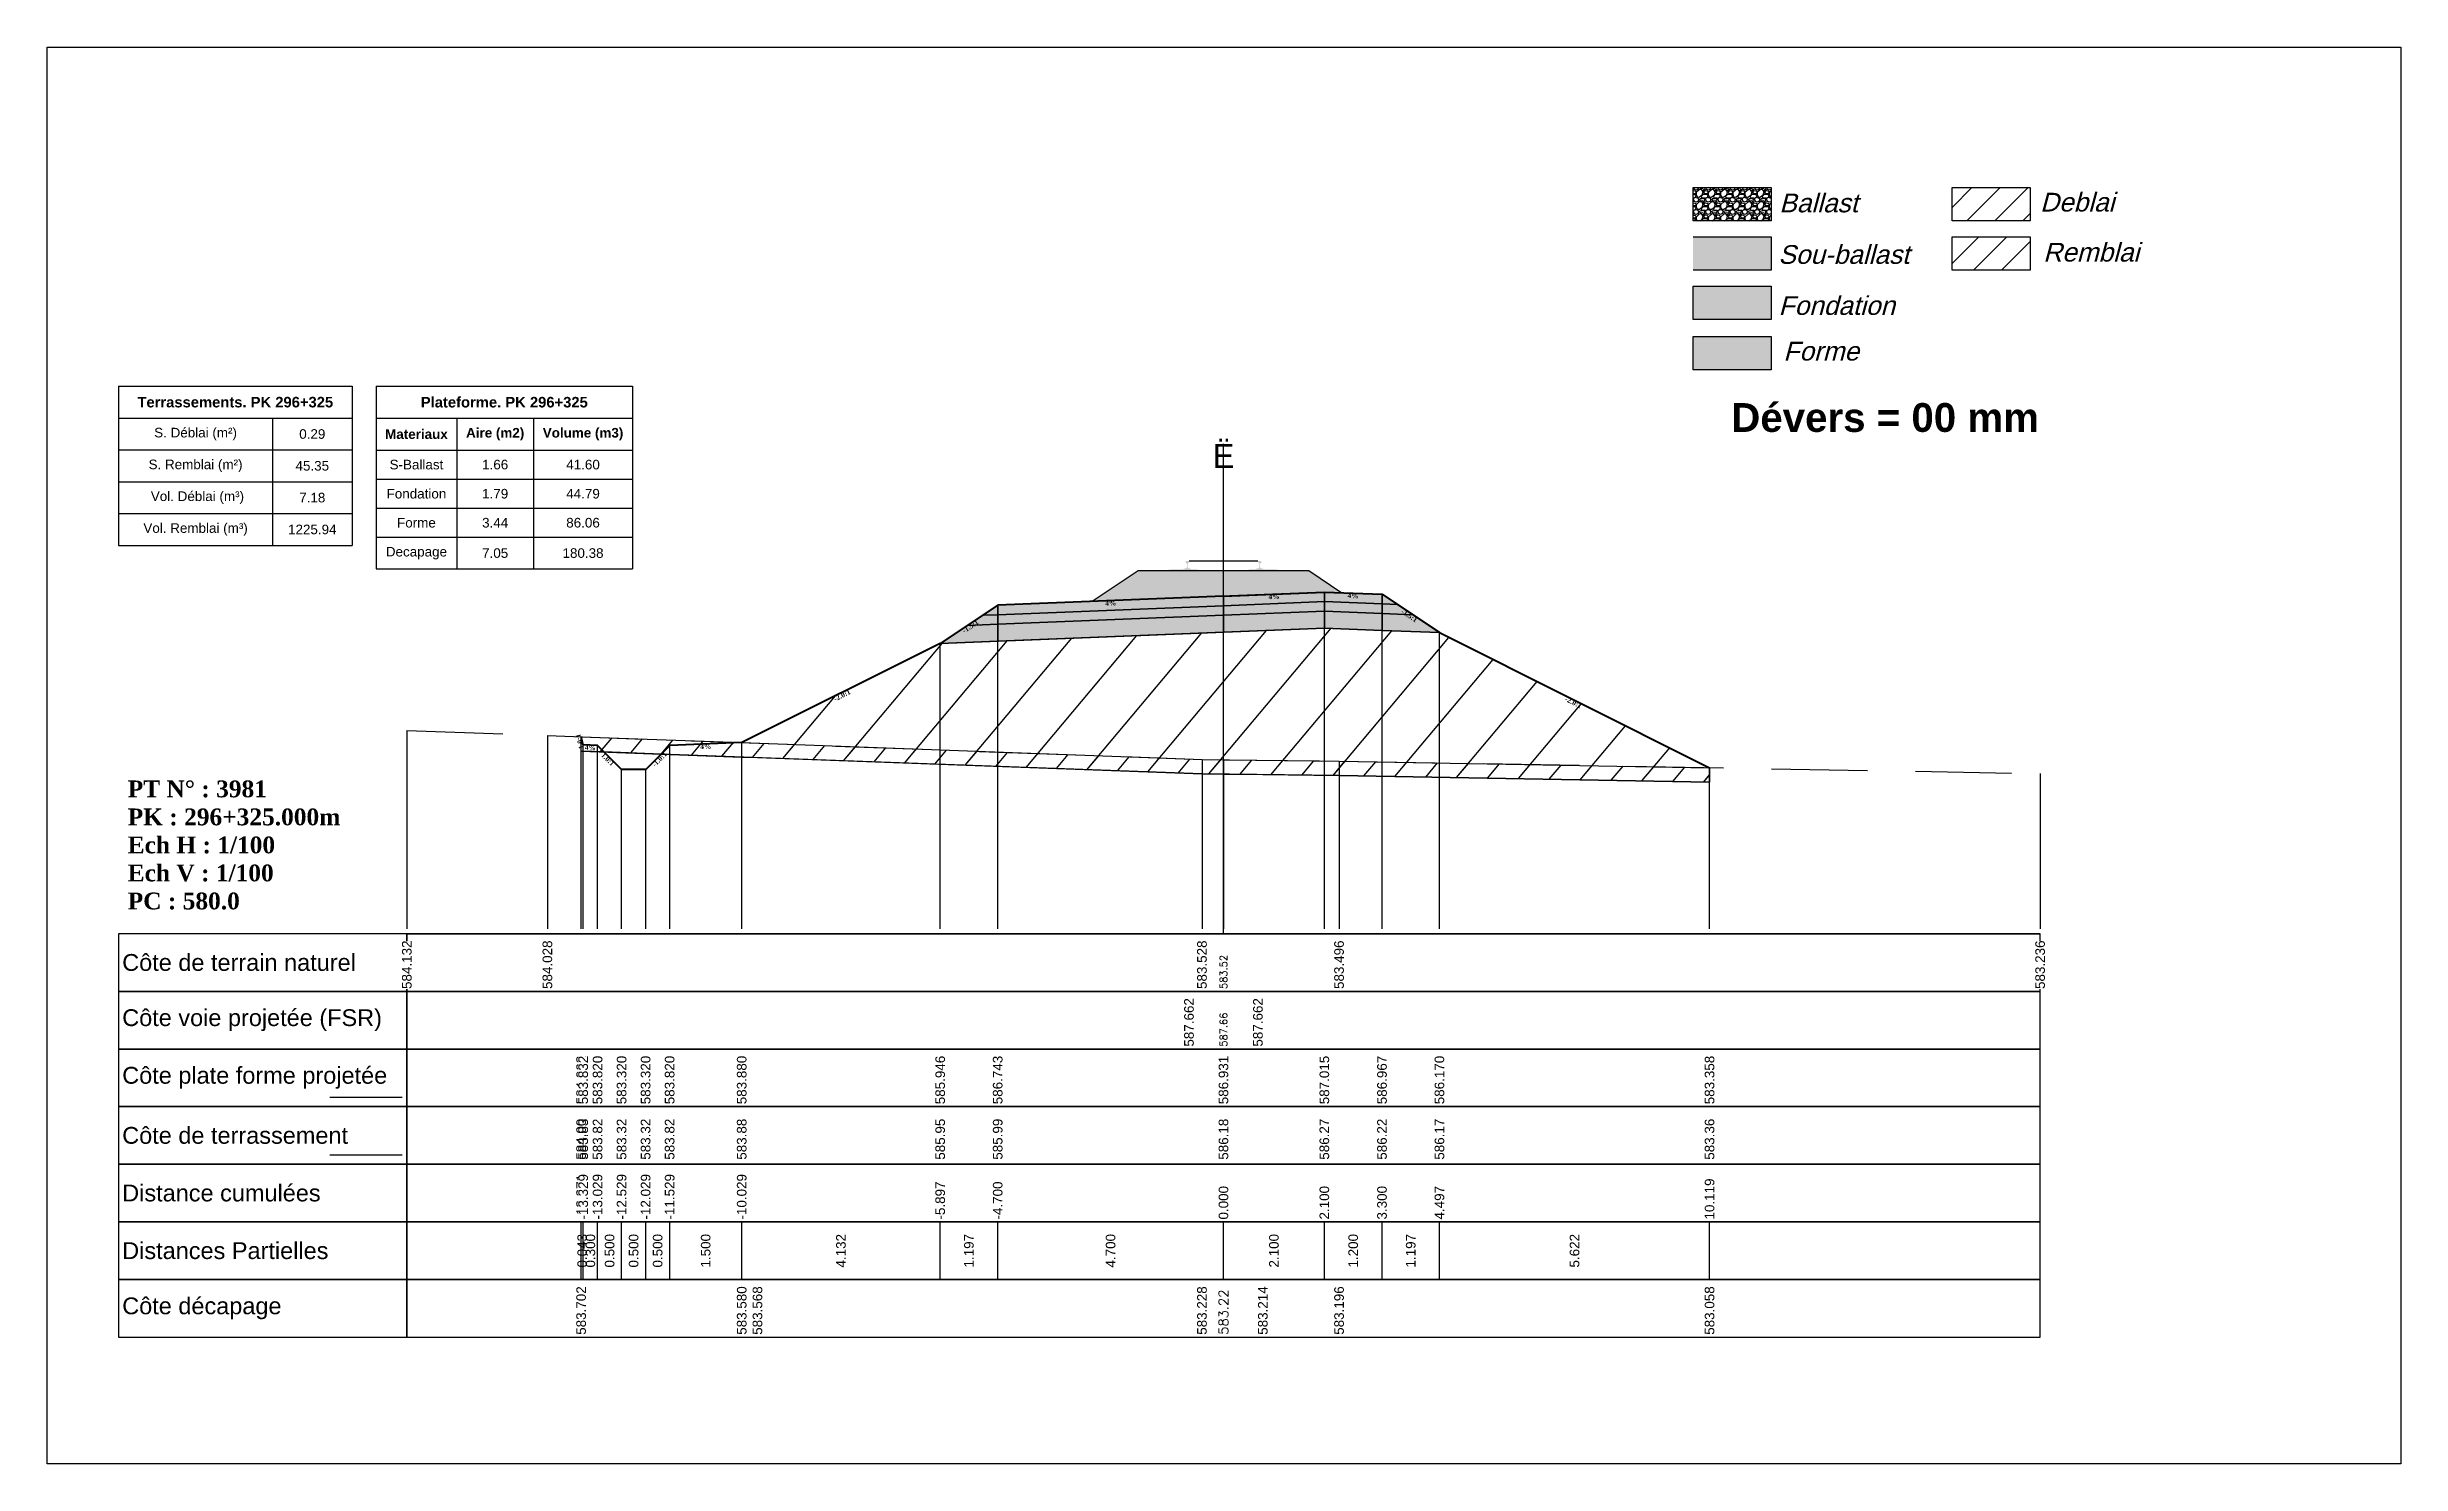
# Model space of a CAD drawing. Header units: millimetres. Extents: x 2762 to 3076, y 916 to 3305.
# Drawn here: x 2950.21 to 2999.21, y 2343.65 to 2373.15 of the extents above; entities that cross this region are included whole.
import ezdxf

# ---------------------------------------------------------------- set-up
doc = ezdxf.new("R2010")
doc.units = ezdxf.units.MM
doc.header["$LTSCALE"] = 2
doc.linetypes.add('CACHE', pattern=[9.525, 6.35, -3.175])
doc.linetypes.add('DASHED', pattern=[0.75, 0.5, -0.25])
for name, color, linetype in [('C-ANNO-TABL', 1, 'Continuous'), ('C-ANNO-TABL-TEXT', 150, 'Continuous'), ('C-ANNO-TABL-TITL', 150, 'Continuous'), ('C-ANNO-TABL-TTBL', 5, 'Continuous'), ('C-ROAD-CORR', 5, 'Continuous'), ('C-ROAD-SCTN', 7, 'Continuous')]:
    doc.layers.add(name, color=color, linetype=linetype)
doc.styles.add('ARIAL', font='arial.ttf')
doc.styles.add('C3D_Etiquette', font='romans.shx')
doc.styles.add('C3D_Profil_Travers', font='romans.shx')
doc.styles.get("Standard").update_dxf_attribs({"font": 'arial.ttf'})

msp = doc.modelspace()

# ---------------------------------------------------------------- texts
at = {"insert": (2985.274, 2365.733), "char_height": 0.6, "attachment_point": 1}
msp.add_mtext_dynamic_manual_height_columns('{\\fArial|b1|i0|c0|p34;Dévers = 00 mm}', width=8.82587, gutter_width=1.25, heights=[0], dxfattribs=at)
at = {"color": 7, "linetype": 'Continuous', "lineweight": -3}
for s, insert, char_height, attachment_point, style in [('{\\fWingdings|b0|i0|c2|p0;Ë}', (2974.705, 2364.384), 0.5, 8, 'C3D_Profil_Travers'), ('{\\fTimes New Roman|b1|i0|c0|p18;PT N° : 3981\\PPK : 296+325.000m\\PEch H : 1/100\\PEch V : 1/100\\PPC : 580.0}', (2951.893, 2355.184), 0.35, 7, 'C3D_Profil_Travers'), ('{\\fArial|b0|i0|c0|p34;Côte de terrain naturel}', (2951.779, 2354.084), 0.35, 4, 'C3D_Etiquette'), ('{\\fArial|b0|i0|c0|p34;Côte plate forme projetée}', (2951.779, 2351.684), 0.35, 4, 'C3D_Etiquette'), ('{\\fArial|b0|i0|c0|p34;Côte de terrassement}', (2951.779, 2350.484), 0.35, 4, 'C3D_Etiquette'), ('{\\fArial|b0|i0|c0|p34;Distance cumulées}', (2951.779, 2349.284), 0.35, 4, 'C3D_Etiquette'), ('{\\fArial|b0|i0|c0|p34;Distances Partielles}', (2951.779, 2348.084), 0.35, 4, 'C3D_Etiquette'), ('{\\fArial|b0|i0|c0|p34;Côte décapage}', (2951.779, 2346.884), 0.35, 4, 'C3D_Etiquette')]:
    msp.add_mtext(s, dxfattribs=dict(at, insert=insert, char_height=char_height, attachment_point=attachment_point, style=style))
at = {"color": 7, "linetype": 'Continuous', "lineweight": -3, "char_height": 0.1, "style": 'C3D_Etiquette'}
for s, insert, width, attachment_point, rotation in [('{\\fTimes New Roman|b1|i0|c0|p18;4%}', (2972.355, 2361.617), 0.42071, 2, 2.2906), ('{\\fTimes New Roman|b1|i0|c0|p18;4%}', (2975.755, 2361.753), 0.37094, 2, 2.2906), ('{\\fTimes New Roman|b1|i0|c0|p18;4%}', (2977.404, 2361.771), 0.42071, 2, 357.7094), ('{\\fTimes New Roman|b1|i0|c0|p18;-1.5:1}', (2978.601, 2361.349), 0.34598, 2, 326.3099), ('{\\fTimes New Roman|b1|i0|c0|p18;-1.5:1}', (2969.408, 2361.125), 0.34598, 2, 33.6901), ('{\\fTimes New Roman|b1|i0|c0|p18;-2.0:1}', (2966.744, 2359.693), 0.34598, 2, 26.5651), ('{\\fTimes New Roman|b1|i0|c0|p18;-2.0:1}', (2982.011, 2359.544), 0.34598, 2, 333.4349), ('{\\fTimes New Roman|b1|i0|c0|p18;1.0:1}', (2961.351, 2358.7), 0.29446, 8, 104.0362), ('{\\fTimes New Roman|b1|i0|c0|p18;4%}', (2961.526, 2358.606), 0.37094, 2, 357.7094), ('{\\fTimes New Roman|b1|i0|c0|p18;1.0:1}', (2961.923, 2358.351), 0.29001, 2, 315), ('{\\fTimes New Roman|b1|i0|c0|p18;-1.0:1}', (2962.929, 2358.351), 0.34598, 2, 45), ('{\\fTimes New Roman|b1|i0|c0|p18;4%}', (2963.926, 2358.63), 0.42071, 2, 2.2906)]:
    msp.add_mtext(s, dxfattribs=dict(at, insert=insert, width=width, attachment_point=attachment_point, rotation=rotation))
at = {"color": 7, "linetype": 'Continuous', "lineweight": -3, "rotation": 90, "style": 'C3D_Profil_Travers'}
for s, insert, char_height, attachment_point in [('583.52', (2974.705, 2353.534), 0.15, 4), ('587.66', (2974.705, 2352.334), 0.15, 4), ('{\\fArial|b0|i0|c0|p34;584.00}', (2961.333, 2349.979), 0.2, 4), ('{\\fArial|b0|i0|c0|p34;583.83}', (2961.376, 2349.979), 0.2, 4), ('{\\fArial|b0|i0|c0|p34;583.82}', (2961.676, 2349.979), 0.2, 4), ('{\\fArial|b0|i0|c0|p34;583.32}', (2962.176, 2349.979), 0.2, 4), ('{\\fArial|b0|i0|c0|p34;583.32}', (2962.676, 2349.979), 0.2, 4), ('{\\fArial|b0|i0|c0|p34;583.82}', (2963.176, 2349.979), 0.2, 4), ('{\\fArial|b0|i0|c0|p34;583.88}', (2964.676, 2349.979), 0.2, 4), ('{\\fArial|b0|i0|c0|p34;585.95}', (2968.808, 2349.979), 0.2, 4), ('{\\fArial|b0|i0|c0|p34;585.99}', (2970.005, 2349.979), 0.2, 4), ('{\\fArial|b0|i0|c0|p34;586.18}', (2974.705, 2349.979), 0.2, 4), ('{\\fArial|b0|i0|c0|p34;586.27}', (2976.805, 2349.979), 0.2, 4), ('{\\fArial|b0|i0|c0|p34;586.22}', (2978.005, 2349.979), 0.2, 4), ('{\\fArial|b0|i0|c0|p34;586.17}', (2979.201, 2349.979), 0.2, 4), ('{\\fArial|b0|i0|c0|p34;583.36}', (2984.824, 2349.979), 0.2, 4), ('{\\fArial|b0|i0|c0|p34;0.043}', (2961.355, 2348.084), 0.2, 5), ('{\\fArial|b0|i0|c0|p34;0.300}', (2961.526, 2348.084), 0.2, 5), ('{\\fArial|b0|i0|c0|p34;0.500}', (2961.926, 2348.084), 0.2, 5), ('{\\fArial|b0|i0|c0|p34;0.500}', (2962.426, 2348.084), 0.2, 5), ('{\\fArial|b0|i0|c0|p34;0.500}', (2962.926, 2348.084), 0.2, 5), ('{\\fArial|b0|i0|c0|p34;1.500}', (2963.926, 2348.084), 0.2, 5), ('{\\fArial|b0|i0|c0|p34;4.132}', (2966.742, 2348.084), 0.2, 5), ('{\\fArial|b0|i0|c0|p34;1.197}', (2969.406, 2348.084), 0.2, 5), ('{\\fArial|b0|i0|c0|p34;4.700}', (2972.355, 2348.084), 0.2, 5), ('{\\fArial|b0|i0|c0|p34;2.100}', (2975.755, 2348.084), 0.2, 5), ('{\\fArial|b0|i0|c0|p34;1.200}', (2977.405, 2348.084), 0.2, 5), ('{\\fArial|b0|i0|c0|p34;1.197}', (2978.603, 2348.084), 0.2, 5), ('{\\fArial|b0|i0|c0|p34;5.622}', (2982.013, 2348.084), 0.2, 5), ('583.22', (2974.705, 2346.334), 0.2, 4)]:
    msp.add_mtext(s, dxfattribs=dict(at, insert=insert, char_height=char_height, attachment_point=attachment_point))
at = {"color": 7, "linetype": 'Continuous', "lineweight": -3, "insert": (2951.779, 2352.884), "char_height": 0.35, "attachment_point": 4}
msp.add_mtext('{\\fArial|b0|i0|c0|p34;Côte voie projetée (FSR)}', dxfattribs=at)
at = {"layer": 'C-ANNO-TABL-TEXT', "color": 7, "style": 'ARIAL', "oblique": 15}
for s, p in [('Deblai', (2991.704, 2369.721)), ('Ballast', (2986.274, 2369.705)), ('Sou-ballast', (2986.254, 2368.632)), ('Remblai', (2991.768, 2368.679)), ('Fondation', (2986.259, 2367.569)), ('Forme', (2986.359, 2366.619))]:
    msp.add_text(s, height=0.39, dxfattribs=at).set_placement(p)
at = {"layer": 'C-ANNO-TABL-TEXT', "color": 7, "linetype": 'Continuous', "lineweight": -3, "char_height": 0.2, "attachment_point": 5, "style": 'ARIAL'}
for s, insert in [('{\\fArial|b0|i0|c0|p34;\\C7;0.29}', (2955.736, 2365.088)), ('{\\fArial|b0|i0|c0|p34;\\C7;45.35}', (2955.736, 2364.426)), ('{\\fArial|b0|i0|c0|p34;\\C7;S-Ballast}', (2957.904, 2364.451)), ('{\\fArial|b0|i0|c0|p34;\\C7;1.66}', (2959.543, 2364.451)), ('{\\C18;\\c0;41.60}', (2961.372, 2364.451)), ('{\\fArial|b0|i0|c0|p34;\\C7;7.18}', (2955.736, 2363.764)), ('{\\fArial|b0|i0|c0|p34;\\C7;Fondation}', (2957.904, 2363.845)), ('{\\fArial|b0|i0|c0|p34;\\C7;1.79}', (2959.543, 2363.845)), ('{\\C18;\\c0;44.79}', (2961.372, 2363.845)), ('{\\fArial|b0|i0|c0|p34;\\C7;Forme}', (2957.904, 2363.241)), ('{\\fArial|b0|i0|c0|p34;\\C7;3.44}', (2959.543, 2363.241)), ('{\\C18;\\c0;86.06}', (2961.372, 2363.241)), ('{\\fArial|b0|i0|c0|p34;\\C7;1225.94}', (2955.736, 2363.101)), ('{\\fArial|b0|i0|c0|p34;\\C7;Decapage}', (2957.904, 2362.609)), ('{\\fArial|b0|i0|c0|p34;\\C7;7.05}', (2959.543, 2362.609)), ('{\\C18;\\c0;180.38}', (2961.372, 2362.609))]:
    msp.add_mtext(s, dxfattribs=dict(at, insert=insert))
at = {"layer": 'C-ANNO-TABL-TITL', "color": 7, "linetype": 'Continuous', "lineweight": -3, "attachment_point": 5, "style": 'ARIAL'}
for s, insert, char_height in [('{\\fArial|b1|i0|c0|p34;\\C7;Terrassements. PK 296+325}', (2954.133, 2365.751), 0.22), ('{\\fArial|b1|i0|c0|p34;\\C18;\\c0;Plateforme. PK 296+325}', (2959.733, 2365.75), 0.22), ('{\\fArial|b0|i0|c0|p34;\\C7;S. Déblai (m²) }', (2953.306, 2365.088), 0.2), ('{\\fArial|b1|i0|c0|p34;\\C7;Materiaux   }', (2957.904, 2365.085), 0.2), ('{\\fArial|b1|i0|c0|p34;\\C7;Aire (m2)}', (2959.543, 2365.085), 0.2), ('{\\fArial|b1|i0|c0|p34;\\C7;Volume (m3)}', (2961.372, 2365.085), 0.2), ('{\\fArial|b0|i0|c0|p34;\\C7;S. Remblai (m²) }', (2953.306, 2364.426), 0.2), ('{\\fArial|b0|i0|c0|p34;\\C7; Vol. Déblai (m³) }', (2953.306, 2363.764), 0.2), ('{\\fArial|b0|i0|c0|p34;\\C7;Vol. Remblai (m³)}', (2953.306, 2363.101), 0.2)]:
    msp.add_mtext(s, dxfattribs=dict(at, insert=insert, char_height=char_height))

# ---------------------------------------------------------------- hatches: boundary and pattern name
h = msp.add_hatch(color=11)
h.dxf.hatch_style = 1
h.paths.add_polyline_path([(2986.106, 2369.191), (2984.48, 2369.191), (2984.48, 2368.499), (2986.106, 2368.499)])
h = msp.add_hatch(color=30)
h.dxf.hatch_style = 1
h.paths.add_polyline_path([(2986.106, 2368.164), (2984.48, 2368.164), (2984.48, 2367.472), (2986.106, 2367.472)])
h = msp.add_hatch(color=83)
h.dxf.hatch_style = 1
h.paths.add_polyline_path([(2986.106, 2367.118), (2984.48, 2367.118), (2984.48, 2366.426), (2986.106, 2366.426)])
at = {"linetype": 'Continuous', "lineweight": -3}
msp.add_hatch(color=254, dxfattribs=at).paths.add_polyline_path([(2973.487, 2362.063), (2973.487, 2362.248), (2973.602, 2362.269), (2973.95, 2362.269), (2973.95, 2362.274), (2973.876, 2362.274), (2973.876, 2362.284), (2973.877, 2362.285), (2973.879, 2362.286), (2973.88, 2362.286), (2973.9, 2362.288), (2973.903, 2362.288), (2973.906, 2362.29), (2973.934, 2362.3), (2973.937, 2362.301), (2973.938, 2362.303), (2973.939, 2362.304), (2973.94, 2362.308), (2973.941, 2362.315), (2973.942, 2362.324), (2973.943, 2362.335), (2973.943, 2362.358), (2973.942, 2362.374), (2973.942, 2362.381), (2973.941, 2362.387), (2973.94, 2362.391), (2973.94, 2362.393), (2973.939, 2362.397), (2973.938, 2362.398), (2973.937, 2362.4), (2973.936, 2362.401), (2973.935, 2362.402), (2973.919, 2362.407), (2973.917, 2362.409), (2973.916, 2362.41), (2973.915, 2362.411), (2973.915, 2362.414), (2973.915, 2362.432), (2973.916, 2362.436), (2973.917, 2362.439), (2973.919, 2362.441), (2973.921, 2362.443), (2973.924, 2362.444), (2973.925, 2362.444), (2973.929, 2362.445), (2973.933, 2362.446), (2973.936, 2362.446), (2973.94, 2362.446), (2973.945, 2362.446), (2973.948, 2362.446), (2973.951, 2362.446), (2973.955, 2362.446), (2973.958, 2362.446), (2973.962, 2362.446), (2973.967, 2362.446), (2973.97, 2362.446), (2973.974, 2362.445), (2973.978, 2362.444), (2973.979, 2362.444), (2973.981, 2362.443), (2973.984, 2362.441), (2973.986, 2362.439), (2973.987, 2362.436), (2973.987, 2362.432), (2973.987, 2362.414), (2973.987, 2362.411), (2973.987, 2362.41), (2973.986, 2362.409), (2973.984, 2362.407), (2973.968, 2362.402), (2973.967, 2362.401), (2973.965, 2362.4), (2973.964, 2362.398), (2973.964, 2362.397), (2973.963, 2362.393), (2973.962, 2362.391), (2973.962, 2362.387), (2973.961, 2362.381), (2973.96, 2362.374), (2973.96, 2362.358), (2973.96, 2362.335), (2973.961, 2362.324), (2973.962, 2362.315), (2973.963, 2362.308), (2973.964, 2362.304), (2973.965, 2362.303), (2973.966, 2362.301), (2973.968, 2362.3), (2973.997, 2362.29), (2974, 2362.288), (2974.003, 2362.288), (2974.023, 2362.286), (2974.024, 2362.286), (2974.025, 2362.285), (2974.026, 2362.284), (2974.026, 2362.274), (2973.952, 2362.274), (2973.952, 2362.269), (2974.156, 2362.269), (2974.288, 2362.238), (2975.122, 2362.238), (2975.253, 2362.269), (2975.457, 2362.269), (2975.457, 2362.274), (2975.383, 2362.274), (2975.383, 2362.284), (2975.384, 2362.285), (2975.386, 2362.286), (2975.387, 2362.286), (2975.407, 2362.288), (2975.41, 2362.288), (2975.413, 2362.29), (2975.441, 2362.3), (2975.444, 2362.301), (2975.445, 2362.303), (2975.446, 2362.304), (2975.447, 2362.308), (2975.448, 2362.315), (2975.449, 2362.324), (2975.45, 2362.335), (2975.45, 2362.358), (2975.449, 2362.374), (2975.449, 2362.381), (2975.448, 2362.387), (2975.447, 2362.391), (2975.447, 2362.393), (2975.446, 2362.397), (2975.445, 2362.398), (2975.444, 2362.4), (2975.443, 2362.401), (2975.442, 2362.402), (2975.426, 2362.407), (2975.424, 2362.409), (2975.423, 2362.41), (2975.422, 2362.411), (2975.422, 2362.414), (2975.422, 2362.432), (2975.423, 2362.436), (2975.424, 2362.439), (2975.426, 2362.441), (2975.428, 2362.443), (2975.431, 2362.444), (2975.432, 2362.444), (2975.436, 2362.445), (2975.44, 2362.446), (2975.443, 2362.446), (2975.447, 2362.446), (2975.452, 2362.446), (2975.455, 2362.446), (2975.458, 2362.446), (2975.462, 2362.446), (2975.465, 2362.446), (2975.469, 2362.446), (2975.474, 2362.446), (2975.477, 2362.446), (2975.481, 2362.445), (2975.485, 2362.444), (2975.486, 2362.444), (2975.488, 2362.443), (2975.491, 2362.441), (2975.493, 2362.439), (2975.494, 2362.436), (2975.494, 2362.432), (2975.494, 2362.414), (2975.494, 2362.411), (2975.494, 2362.41), (2975.493, 2362.409), (2975.491, 2362.407), (2975.475, 2362.402), (2975.474, 2362.401), (2975.472, 2362.4), (2975.471, 2362.398), (2975.471, 2362.397), (2975.47, 2362.393), (2975.469, 2362.391), (2975.469, 2362.387), (2975.468, 2362.381), (2975.467, 2362.374), (2975.467, 2362.358), (2975.467, 2362.335), (2975.468, 2362.324), (2975.469, 2362.315), (2975.47, 2362.308), (2975.471, 2362.304), (2975.472, 2362.303), (2975.473, 2362.301), (2975.475, 2362.3), (2975.504, 2362.29), (2975.507, 2362.288), (2975.51, 2362.288), (2975.53, 2362.286), (2975.531, 2362.286), (2975.532, 2362.285), (2975.533, 2362.284), (2975.533, 2362.274), (2975.459, 2362.274), (2975.459, 2362.269), (2975.807, 2362.269), (2975.922, 2362.248), (2975.922, 2362.063)])
h = msp.add_hatch(dxfattribs=at)
h.set_pattern_fill('GRAVEL', color=252, scale=0.009, style=0)
h.set_pattern_definition([(228.0128, (2972.136781, 2361.83464), (-1.8288, -2.0574), [0.030755, -3.0447435]), (184.96974, (2972.116207, 2361.81178), (2.743199999, 0.228600013), [0.0527764, -5.2248644]), (132.51045, (2972.063629, 2361.807208), (2.286, -2.5146), [0.0372133, -3.684125]), (267.2737, (2971.974475, 2361.750058), (0.2286, 4.572), [0.0480604, -4.7579794]), (292.83365, (2971.972189, 2361.702052), (-1.143, 2.7432), [0.047127, -4.6655827]), (357.2737, (2971.990477, 2361.658618), (-4.572, 0.2286), [0.0480604, -4.7579794]), (37.69424, (2972.038483, 2361.656332), (-2.9718, -2.286), [0.0635574, -6.2921804]), (72.25533, (2972.088775, 2361.695194), (1.6002, 5.0292), [0.0600048, -5.940473]), (121.42957, (2972.107063, 2361.752344), (-1.8288, 2.9718), [0.048223, -4.774099]), (175.23636, (2972.081917, 2361.793492), (2.5146, -0.2286), [0.055054, -2.697654]), (222.39744, (2972.027053, 2361.798064), (-2.7432, -2.5146), [0.071197, -7.0485095]), (138.81407, (2972.20079, 2361.747772), (-1.6002, 1.3716), [0.0243004, -2.405751]), (171.46923, (2972.182501, 2361.763774), (2.9718, -0.4572), [0.0462314, -4.5769175]), (225, (2972.13678, 2361.77063), (-3e-17, -0.2286), [0.032329, -0.29096]), (203.1986, (2972.12078, 2361.798064), (1.143, 0.4572), [0.01741, -1.723556]), (291.8014, (2972.104777, 2361.791206), (-0.2286, 0.6858), [0.024621, -1.206428]), (30.9638, (2972.11392, 2361.768346), (0.6858, 0.4572), [0.039989, -1.292967]), (161.565, (2972.14821, 2361.78892), (0.4572, -0.2286), [0.028916, -0.693981]), (16.38954, (2971.972189, 2361.791206), (2.286, 0.6858), [0.040508, -4.0102944]), (70.34618, (2972.011051, 2361.802636), (-0.9144, -2.5146), [0.033984, -3.3643994]), (293.1986, (2972.14821, 2361.83464), (-0.4572, 1.143), [0.034819, -1.7061465]), (343.61046, (2972.161927, 2361.802636), (-2.286, 0.6858), [0.040508, -4.0102944]), (339.44395, (2971.97219, 2361.649474), (-1.143, 0.4572), [0.039063, -1.914096]), (294.77514, (2972.008765, 2361.635758), (-1.143, 2.5146), [0.0327305, -3.2403234]), (66.8014, (2972.150497, 2361.60604), (0.4572, 1.143), [0.034819, -1.7061465]), (17.35402, (2972.164213, 2361.638044), (-2.9718, -0.9144), [0.0383204, -3.793714]), (69.44395, (2972.038483, 2361.60604), (-0.4572, -1.143), [0.0195316, -1.933628]), (101.3099, (2972.13678, 2361.60604), (-0.2286, 0.9144), [0.011656, -1.1539795]), (165.9638, (2972.134495, 2361.61747), (0.6858, -0.2286), [0.047127, -0.895415]), (186.009, (2972.088775, 2361.6289), (2.286, 0.2286), [0.043674, -4.323723]), (303.69, (2972.11392, 2361.74777), (-0.2286, 0.4572), [0.032969, -0.79126]), (353.15723, (2972.132209, 2361.72034), (3.8862, -0.4572), [0.05756, -5.698441]), (60.9454, (2972.18936, 2361.713482), (-0.9144, -1.6002), [0.023536, -2.330045]), (90, (2972.2008, 2361.73406), (-0.2286, 0.2286), [0.013716, -0.214884]), (120.25644, (2972.084203, 2361.635758), (0.9144, -1.6002), [0.031758, -3.1440547]), (48.0128, (2972.068201, 2361.66319), (1.8288, 2.0574), [0.06151, -3.0139886]), (0, (2972.10935, 2361.7089), (0.2286, 0.2286), [0.059436, -0.169164]), (325.30485, (2972.168785, 2361.70891), (2.286, -1.6002), [0.036145, -3.5783385]), (254.0546, (2972.198503, 2361.688336), (-0.2286, -0.9144), [0.033285, -1.6309485]), (207.64598, (2972.189359, 2361.656332), (-4.3434, -2.286), [0.054193, -5.365122]), (175.42608, (2972.141353, 2361.631186), (-2.9718, 0.2286), [0.0573327, -5.675926])])
h.paths.add_polyline_path([(2971.972, 2361.606), (2972.93, 2362.244), (2976.48, 2362.244), (2977.169, 2361.785), (2976.805, 2361.799)])
h = msp.add_hatch(color=83, dxfattribs=at)
h.paths.add_polyline_path([(2978.005, 2361.001), (2978.005, 2361.351), (2978.643, 2361.326), (2979.201, 2360.953)])
h.paths.add_polyline_path([(2976.805, 2361.049), (2976.805, 2361.399), (2978.005, 2361.351), (2978.005, 2361.001)])
h.paths.add_polyline_path([(2974.705, 2360.965), (2974.705, 2361.315), (2976.805, 2361.399), (2976.805, 2361.049)])
h.paths.add_polyline_path([(2970.005, 2360.777), (2970.005, 2361.127), (2974.705, 2361.315), (2974.705, 2360.965)])
h.paths.add_polyline_path([(2968.808, 2360.729), (2969.366, 2361.102), (2970.005, 2361.127), (2970.005, 2360.777)])
h = msp.add_hatch(color=30, dxfattribs=at)
h.paths.add_polyline_path([(2978.005, 2361.351), (2978.005, 2361.551), (2978.324, 2361.539), (2978.643, 2361.326)])
h.paths.add_polyline_path([(2976.805, 2361.399), (2976.805, 2361.599), (2978.005, 2361.551), (2978.005, 2361.351)])
h.paths.add_polyline_path([(2974.705, 2361.315), (2974.705, 2361.515), (2976.805, 2361.599), (2976.805, 2361.399)])
h.paths.add_polyline_path([(2970.005, 2361.127), (2970.005, 2361.327), (2974.705, 2361.515), (2974.705, 2361.315)])
h.paths.add_polyline_path([(2969.366, 2361.102), (2969.685, 2361.315), (2970.005, 2361.327), (2970.005, 2361.127)])
h = msp.add_hatch(color=11, dxfattribs=at)
h.paths.add_polyline_path([(2978.005, 2361.551), (2978.005, 2361.751), (2978.324, 2361.539)])
h.paths.add_polyline_path([(2976.805, 2361.599), (2976.805, 2361.799), (2978.005, 2361.751), (2978.005, 2361.551)])
h.paths.add_polyline_path([(2974.705, 2361.515), (2974.705, 2361.715), (2976.805, 2361.799), (2976.805, 2361.599)])
h.paths.add_polyline_path([(2970.005, 2361.327), (2970.005, 2361.527), (2974.705, 2361.715), (2974.705, 2361.515)])
h.paths.add_polyline_path([(2969.685, 2361.315), (2970.005, 2361.527), (2970.005, 2361.327)])
h = msp.add_hatch(dxfattribs=at)
h.set_pattern_fill('_U', color=3, angle=50, style=0, pattern_type=0)
h.set_pattern_definition([(50, (2962.9977, 2358.4252), (-0.766044, 0.642788), [])])
h.paths.add_polyline_path([(2962.998, 2358.425), (2963.176, 2358.604), (2964.676, 2358.664), (2968.808, 2360.729), (2976.805, 2361.049), (2979.201, 2360.953), (2984.824, 2358.142), (2984.824, 2357.842), (2977.111, 2357.98), (2974.257, 2358.012)])
h.paths.add_polyline_path([(2961.333, 2358.486), (2961.333, 2358.786), (2961.376, 2358.616), (2961.676, 2358.604), (2961.811, 2358.469)])
h = msp.add_hatch(dxfattribs=at)
h.set_pattern_fill('_U', color=150, scale=0.5, angle=50, style=0, pattern_type=0)
h.set_pattern_definition([(50, (2962.9977, 2358.4252), (-0.383022, 0.321394), [])])
h.paths.add_polyline_path([(2962.998, 2358.425), (2963.176, 2358.604), (2964.676, 2358.664), (2974.257, 2358.312), (2977.111, 2358.28), (2984.824, 2358.142), (2984.824, 2357.842), (2977.111, 2357.98), (2974.257, 2358.012)])
h.paths.add_polyline_path([(2961.333, 2358.786), (2964.676, 2358.664), (2963.176, 2358.604), (2962.998, 2358.425), (2961.811, 2358.469), (2961.676, 2358.604), (2961.376, 2358.616)])
h.paths.add_polyline_path([(2961.333, 2358.486), (2961.333, 2358.786), (2961.376, 2358.616), (2961.676, 2358.604), (2961.811, 2358.469)])

# ---------------------------------------------------------------- linework, layer by layer
for p, q in [((2984.48, 2370.219), (2986.106, 2370.219)), ((2984.48, 2370.219), (2986.106, 2370.219)), ((2984.48, 2369.527), (2984.48, 2370.219)), ((2986.106, 2370.219), (2986.106, 2369.527)), ((2986.106, 2370.219), (2986.106, 2369.527)), ((2989.873, 2370.219), (2991.499, 2370.219)), ((2989.873, 2369.527), (2989.873, 2370.219)), ((2991.499, 2370.219), (2991.499, 2369.527)), ((2986.106, 2369.527), (2984.48, 2369.527)), ((2986.106, 2369.527), (2984.48, 2369.527)), ((2984.48, 2369.191), (2986.106, 2369.191)), ((2986.106, 2369.191), (2986.106, 2368.499)), ((2991.499, 2369.527), (2989.873, 2369.527)), ((2989.873, 2369.191), (2991.499, 2369.191)), ((2989.873, 2368.499), (2989.873, 2369.191)), ((2991.499, 2369.191), (2991.499, 2368.499)), ((2986.106, 2368.499), (2984.48, 2368.499)), ((2991.499, 2368.499), (2989.873, 2368.499)), ((2984.48, 2368.164), (2986.106, 2368.164)), ((2984.48, 2367.472), (2984.48, 2368.164)), ((2986.106, 2368.164), (2986.106, 2367.472)), ((2986.106, 2367.472), (2984.48, 2367.472)), ((2984.48, 2367.118), (2986.106, 2367.118)), ((2984.48, 2366.426), (2984.48, 2367.118)), ((2986.106, 2367.118), (2986.106, 2366.426)), ((2986.106, 2366.426), (2984.48, 2366.426))]:
    msp.add_line(p, q)
at = {"linetype": 'Continuous'}
for p, q in [((2984.483, 2370.172), (2984.48, 2370.173)), ((2984.48, 2370.17), (2984.483, 2370.172)), ((2984.52, 2370.144), (2984.48, 2370.15)), ((2984.486, 2370.219), (2984.499, 2370.188)), ((2984.498, 2370.188), (2984.541, 2370.175)), ((2984.543, 2370.128), (2984.522, 2370.145)), ((2984.541, 2370.175), (2984.585, 2370.188)), ((2984.609, 2370.175), (2984.55, 2370.122)), ((2984.585, 2370.187), (2984.596, 2370.219)), ((2984.662, 2370.175), (2984.601, 2370.18)), ((2984.642, 2370.193), (2984.618, 2370.219)), ((2984.685, 2370.199), (2984.627, 2370.194)), ((2984.689, 2370.131), (2984.661, 2370.176)), ((2984.671, 2370.068), (2984.691, 2370.132)), ((2984.688, 2370.175), (2984.698, 2370.15)), ((2984.707, 2370.183), (2984.689, 2370.176)), ((2984.699, 2370.149), (2984.737, 2370.172)), ((2984.724, 2370.152), (2984.699, 2370.127)), ((2984.719, 2370.219), (2984.701, 2370.198)), ((2984.719, 2370.219), (2984.701, 2370.198)), ((2984.737, 2370.172), (2984.706, 2370.182)), ((2984.774, 2370.144), (2984.724, 2370.151)), ((2984.774, 2370.144), (2984.724, 2370.151)), ((2984.74, 2370.219), (2984.753, 2370.188)), ((2984.74, 2370.219), (2984.753, 2370.188)), ((2984.752, 2370.188), (2984.795, 2370.175)), ((2984.752, 2370.188), (2984.795, 2370.175)), ((2984.797, 2370.128), (2984.776, 2370.145)), ((2984.797, 2370.128), (2984.776, 2370.145)), ((2984.795, 2370.175), (2984.839, 2370.188)), ((2984.795, 2370.175), (2984.839, 2370.188)), ((2984.863, 2370.175), (2984.804, 2370.122)), ((2984.863, 2370.175), (2984.804, 2370.122)), ((2984.839, 2370.187), (2984.85, 2370.219)), ((2984.839, 2370.187), (2984.85, 2370.219)), ((2984.916, 2370.175), (2984.855, 2370.18)), ((2984.916, 2370.175), (2984.855, 2370.18)), ((2984.896, 2370.193), (2984.872, 2370.219)), ((2984.896, 2370.193), (2984.872, 2370.219)), ((2984.939, 2370.199), (2984.881, 2370.194)), ((2984.939, 2370.199), (2984.881, 2370.194)), ((2984.943, 2370.131), (2984.915, 2370.176)), ((2984.943, 2370.131), (2984.915, 2370.176)), ((2984.925, 2370.068), (2984.945, 2370.132)), ((2984.925, 2370.068), (2984.945, 2370.132)), ((2984.942, 2370.175), (2984.952, 2370.15)), ((2984.942, 2370.175), (2984.952, 2370.15)), ((2984.961, 2370.183), (2984.943, 2370.176)), ((2984.961, 2370.183), (2984.943, 2370.176)), ((2984.953, 2370.149), (2984.991, 2370.172)), ((2984.953, 2370.149), (2984.991, 2370.172)), ((2984.978, 2370.152), (2984.953, 2370.127)), ((2984.978, 2370.152), (2984.953, 2370.127)), ((2984.973, 2370.219), (2984.955, 2370.198)), ((2984.973, 2370.219), (2984.955, 2370.198)), ((2984.991, 2370.172), (2984.96, 2370.182)), ((2984.991, 2370.172), (2984.96, 2370.182)), ((2985.028, 2370.144), (2984.978, 2370.151)), ((2985.028, 2370.144), (2984.978, 2370.151)), ((2984.994, 2370.219), (2985.007, 2370.188)), ((2984.994, 2370.219), (2985.007, 2370.188)), ((2985.006, 2370.188), (2985.049, 2370.175)), ((2985.006, 2370.188), (2985.049, 2370.175)), ((2985.051, 2370.128), (2985.03, 2370.145)), ((2985.051, 2370.128), (2985.03, 2370.145)), ((2985.049, 2370.175), (2985.093, 2370.188)), ((2985.049, 2370.175), (2985.093, 2370.188)), ((2985.117, 2370.175), (2985.058, 2370.122)), ((2985.117, 2370.175), (2985.058, 2370.122)), ((2985.093, 2370.187), (2985.104, 2370.219)), ((2985.093, 2370.187), (2985.104, 2370.219)), ((2985.17, 2370.175), (2985.109, 2370.18)), ((2985.17, 2370.175), (2985.109, 2370.18)), ((2985.15, 2370.193), (2985.126, 2370.219)), ((2985.15, 2370.193), (2985.126, 2370.219)), ((2985.193, 2370.199), (2985.135, 2370.194)), ((2985.193, 2370.199), (2985.135, 2370.194)), ((2985.197, 2370.131), (2985.169, 2370.176)), ((2985.197, 2370.131), (2985.169, 2370.176)), ((2985.179, 2370.068), (2985.199, 2370.132)), ((2985.179, 2370.068), (2985.199, 2370.132)), ((2985.196, 2370.175), (2985.206, 2370.15)), ((2985.196, 2370.175), (2985.206, 2370.15)), ((2985.215, 2370.183), (2985.197, 2370.176)), ((2985.215, 2370.183), (2985.197, 2370.176)), ((2985.207, 2370.149), (2985.245, 2370.172)), ((2985.207, 2370.149), (2985.245, 2370.172)), ((2985.232, 2370.152), (2985.207, 2370.127)), ((2985.232, 2370.152), (2985.207, 2370.127)), ((2985.227, 2370.219), (2985.209, 2370.198)), ((2985.227, 2370.219), (2985.209, 2370.198)), ((2985.245, 2370.172), (2985.214, 2370.182)), ((2985.245, 2370.172), (2985.214, 2370.182)), ((2985.282, 2370.144), (2985.232, 2370.151)), ((2985.282, 2370.144), (2985.232, 2370.151)), ((2985.248, 2370.219), (2985.261, 2370.188)), ((2985.248, 2370.219), (2985.261, 2370.188)), ((2985.26, 2370.188), (2985.303, 2370.175)), ((2985.26, 2370.188), (2985.303, 2370.175)), ((2985.305, 2370.128), (2985.284, 2370.145)), ((2985.305, 2370.128), (2985.284, 2370.145)), ((2985.303, 2370.175), (2985.347, 2370.188)), ((2985.303, 2370.175), (2985.347, 2370.188)), ((2985.371, 2370.175), (2985.312, 2370.122)), ((2985.371, 2370.175), (2985.312, 2370.122)), ((2985.347, 2370.187), (2985.358, 2370.219)), ((2985.347, 2370.187), (2985.358, 2370.219)), ((2985.424, 2370.175), (2985.363, 2370.18)), ((2985.424, 2370.175), (2985.363, 2370.18)), ((2985.404, 2370.193), (2985.38, 2370.219)), ((2985.404, 2370.193), (2985.38, 2370.219)), ((2985.447, 2370.199), (2985.389, 2370.194)), ((2985.447, 2370.199), (2985.389, 2370.194)), ((2985.451, 2370.131), (2985.423, 2370.176)), ((2985.451, 2370.131), (2985.423, 2370.176)), ((2985.433, 2370.068), (2985.453, 2370.132)), ((2985.433, 2370.068), (2985.453, 2370.132)), ((2985.45, 2370.175), (2985.46, 2370.15)), ((2985.45, 2370.175), (2985.46, 2370.15)), ((2985.469, 2370.183), (2985.451, 2370.176)), ((2985.469, 2370.183), (2985.451, 2370.176)), ((2985.461, 2370.149), (2985.499, 2370.172)), ((2985.461, 2370.149), (2985.499, 2370.172)), ((2985.486, 2370.152), (2985.461, 2370.127)), ((2985.486, 2370.152), (2985.461, 2370.127)), ((2985.481, 2370.219), (2985.463, 2370.198)), ((2985.481, 2370.219), (2985.463, 2370.198)), ((2985.499, 2370.172), (2985.468, 2370.182)), ((2985.499, 2370.172), (2985.468, 2370.182)), ((2985.536, 2370.144), (2985.486, 2370.151)), ((2985.536, 2370.144), (2985.486, 2370.151)), ((2985.502, 2370.219), (2985.515, 2370.188)), ((2985.502, 2370.219), (2985.515, 2370.188)), ((2985.514, 2370.188), (2985.557, 2370.175)), ((2985.514, 2370.188), (2985.557, 2370.175)), ((2985.559, 2370.128), (2985.538, 2370.145)), ((2985.559, 2370.128), (2985.538, 2370.145)), ((2985.557, 2370.175), (2985.601, 2370.188)), ((2985.557, 2370.175), (2985.601, 2370.188)), ((2985.625, 2370.175), (2985.566, 2370.122)), ((2985.625, 2370.175), (2985.566, 2370.122)), ((2985.601, 2370.187), (2985.612, 2370.219)), ((2985.601, 2370.187), (2985.612, 2370.219)), ((2985.678, 2370.175), (2985.617, 2370.18)), ((2985.678, 2370.175), (2985.617, 2370.18)), ((2985.658, 2370.193), (2985.634, 2370.219)), ((2985.658, 2370.193), (2985.634, 2370.219)), ((2985.701, 2370.199), (2985.643, 2370.194)), ((2985.701, 2370.199), (2985.643, 2370.194)), ((2985.705, 2370.131), (2985.677, 2370.176)), ((2985.705, 2370.131), (2985.677, 2370.176)), ((2985.687, 2370.068), (2985.707, 2370.132)), ((2985.687, 2370.068), (2985.707, 2370.132)), ((2985.704, 2370.175), (2985.714, 2370.15)), ((2985.704, 2370.175), (2985.714, 2370.15)), ((2985.723, 2370.183), (2985.705, 2370.176)), ((2985.723, 2370.183), (2985.705, 2370.176)), ((2985.715, 2370.149), (2985.753, 2370.172)), ((2985.715, 2370.149), (2985.753, 2370.172)), ((2985.74, 2370.152), (2985.715, 2370.127)), ((2985.74, 2370.152), (2985.715, 2370.127)), ((2985.735, 2370.219), (2985.717, 2370.198)), ((2985.735, 2370.219), (2985.717, 2370.198)), ((2985.753, 2370.172), (2985.722, 2370.182)), ((2985.753, 2370.172), (2985.722, 2370.182)), ((2985.79, 2370.144), (2985.74, 2370.151)), ((2985.79, 2370.144), (2985.74, 2370.151)), ((2985.756, 2370.219), (2985.769, 2370.188)), ((2985.756, 2370.219), (2985.769, 2370.188)), ((2985.768, 2370.188), (2985.811, 2370.175)), ((2985.768, 2370.188), (2985.811, 2370.175)), ((2985.813, 2370.128), (2985.792, 2370.145)), ((2985.813, 2370.128), (2985.792, 2370.145)), ((2985.811, 2370.175), (2985.855, 2370.188)), ((2985.811, 2370.175), (2985.855, 2370.188)), ((2985.879, 2370.175), (2985.82, 2370.122)), ((2985.879, 2370.175), (2985.82, 2370.122)), ((2985.855, 2370.187), (2985.866, 2370.219)), ((2985.855, 2370.187), (2985.866, 2370.219)), ((2985.932, 2370.175), (2985.871, 2370.18)), ((2985.932, 2370.175), (2985.871, 2370.18)), ((2985.912, 2370.193), (2985.888, 2370.219)), ((2985.912, 2370.193), (2985.888, 2370.219)), ((2985.955, 2370.199), (2985.897, 2370.194)), ((2985.955, 2370.199), (2985.897, 2370.194)), ((2985.959, 2370.131), (2985.931, 2370.176)), ((2985.959, 2370.131), (2985.931, 2370.176)), ((2985.941, 2370.068), (2985.961, 2370.132)), ((2985.941, 2370.068), (2985.961, 2370.132)), ((2985.958, 2370.175), (2985.968, 2370.15)), ((2985.958, 2370.175), (2985.968, 2370.15)), ((2985.977, 2370.183), (2985.959, 2370.176)), ((2985.977, 2370.183), (2985.959, 2370.176)), ((2985.969, 2370.149), (2986.007, 2370.172)), ((2985.969, 2370.149), (2986.007, 2370.172)), ((2985.994, 2370.152), (2985.969, 2370.127)), ((2985.994, 2370.152), (2985.969, 2370.127)), ((2985.989, 2370.219), (2985.971, 2370.198)), ((2985.989, 2370.219), (2985.971, 2370.198)), ((2986.007, 2370.172), (2985.976, 2370.182)), ((2986.007, 2370.172), (2985.976, 2370.182)), ((2986.044, 2370.144), (2985.994, 2370.151)), ((2986.044, 2370.144), (2985.994, 2370.151)), ((2986.01, 2370.219), (2986.023, 2370.188)), ((2986.01, 2370.219), (2986.023, 2370.188)), ((2986.022, 2370.188), (2986.065, 2370.175)), ((2986.022, 2370.188), (2986.065, 2370.175)), ((2986.067, 2370.128), (2986.046, 2370.145)), ((2986.067, 2370.128), (2986.046, 2370.145)), ((2986.065, 2370.175), (2986.106, 2370.187)), ((2986.065, 2370.175), (2986.106, 2370.187)), ((2986.106, 2370.151), (2986.074, 2370.122)), ((2986.106, 2370.151), (2986.074, 2370.122)), ((2984.48, 2370.104), (2984.53, 2370.098)), ((2984.48, 2370.083), (2984.506, 2370.083)), ((2984.532, 2370.019), (2984.48, 2369.992)), ((2984.483, 2369.918), (2984.48, 2369.919)), ((2984.48, 2369.916), (2984.483, 2369.918)), ((2984.52, 2369.89), (2984.48, 2369.896)), ((2984.48, 2369.85), (2984.53, 2369.844)), ((2984.48, 2369.829), (2984.506, 2369.829)), ((2984.532, 2369.765), (2984.48, 2369.738)), ((2984.483, 2369.664), (2984.48, 2369.665)), ((2984.48, 2369.662), (2984.483, 2369.664)), ((2984.52, 2369.636), (2984.48, 2369.642)), ((2984.484, 2369.969), (2984.499, 2369.934)), ((2984.484, 2369.715), (2984.499, 2369.68)), ((2984.485, 2369.969), (2984.501, 2370.005)), ((2984.485, 2369.715), (2984.501, 2369.751)), ((2984.498, 2369.934), (2984.541, 2369.921)), ((2984.498, 2369.68), (2984.541, 2369.667)), ((2984.501, 2370.005), (2984.542, 2370.018)), ((2984.501, 2369.751), (2984.542, 2369.764)), ((2984.505, 2370.086), (2984.539, 2370.063)), ((2984.505, 2369.832), (2984.539, 2369.809)), ((2984.543, 2369.874), (2984.522, 2369.891)), ((2984.529, 2370.088), (2984.542, 2370.111)), ((2984.539, 2370.061), (2984.529, 2370.025)), ((2984.529, 2369.834), (2984.542, 2369.857)), ((2984.539, 2369.807), (2984.529, 2369.771)), ((2984.541, 2370.016), (2984.582, 2370.001)), ((2984.541, 2369.921), (2984.585, 2369.934)), ((2984.541, 2369.762), (2984.582, 2369.747)), ((2984.541, 2369.667), (2984.585, 2369.68)), ((2984.544, 2370.129), (2984.542, 2370.076)), ((2984.542, 2370.111), (2984.542, 2370.127)), ((2984.542, 2370.076), (2984.562, 2370.028)), ((2984.544, 2369.875), (2984.542, 2369.822)), ((2984.542, 2369.857), (2984.542, 2369.873)), ((2984.542, 2369.822), (2984.562, 2369.774)), ((2984.609, 2369.921), (2984.55, 2369.868)), ((2984.609, 2369.667), (2984.55, 2369.614)), ((2984.562, 2370.025), (2984.615, 2370.022)), ((2984.562, 2369.771), (2984.615, 2369.768)), ((2984.581, 2370.003), (2984.596, 2369.97)), ((2984.581, 2369.749), (2984.596, 2369.716)), ((2984.585, 2369.933), (2984.598, 2369.969)), ((2984.585, 2369.679), (2984.598, 2369.715)), ((2984.662, 2369.921), (2984.601, 2369.926)), ((2984.662, 2369.667), (2984.601, 2369.672)), ((2984.642, 2369.939), (2984.614, 2369.969)), ((2984.642, 2369.685), (2984.614, 2369.715)), ((2984.615, 2370.025), (2984.671, 2370.068)), ((2984.615, 2369.969), (2984.623, 2369.989)), ((2984.615, 2369.771), (2984.671, 2369.814)), ((2984.615, 2369.715), (2984.623, 2369.735)), ((2984.671, 2369.989), (2984.623, 2369.984)), ((2984.671, 2369.735), (2984.623, 2369.73)), ((2984.685, 2369.945), (2984.627, 2369.94)), ((2984.685, 2369.691), (2984.627, 2369.686)), ((2984.649, 2370.033), (2984.694, 2370.083)), ((2984.649, 2369.779), (2984.694, 2369.829)), ((2984.668, 2370.003), (2984.65, 2370.034)), ((2984.668, 2369.749), (2984.65, 2369.78)), ((2984.689, 2369.877), (2984.661, 2369.922)), ((2984.689, 2369.623), (2984.661, 2369.668)), ((2984.73, 2369.999), (2984.666, 2370.004)), ((2984.73, 2369.745), (2984.666, 2369.75)), ((2984.722, 2369.982), (2984.671, 2369.994)), ((2984.671, 2369.814), (2984.691, 2369.878)), ((2984.722, 2369.728), (2984.671, 2369.74)), ((2984.688, 2369.921), (2984.698, 2369.896)), ((2984.688, 2369.667), (2984.698, 2369.642)), ((2984.707, 2369.929), (2984.689, 2369.922)), ((2984.707, 2369.675), (2984.689, 2369.668)), ((2984.694, 2370.083), (2984.76, 2370.083)), ((2984.694, 2369.829), (2984.76, 2369.829)), ((2984.699, 2370.127), (2984.719, 2370.096)), ((2984.699, 2369.895), (2984.737, 2369.918)), ((2984.724, 2369.898), (2984.699, 2369.873)), ((2984.699, 2369.873), (2984.719, 2369.842)), ((2984.699, 2369.641), (2984.737, 2369.664)), ((2984.724, 2369.644), (2984.699, 2369.619)), ((2984.724, 2369.97), (2984.701, 2369.944)), ((2984.724, 2369.716), (2984.701, 2369.69)), ((2984.737, 2369.918), (2984.706, 2369.928)), ((2984.737, 2369.664), (2984.706, 2369.674)), ((2984.72, 2370.106), (2984.784, 2370.098)), ((2984.72, 2369.852), (2984.784, 2369.844)), ((2984.724, 2369.969), (2984.722, 2369.982)), ((2984.724, 2369.715), (2984.722, 2369.728)), ((2984.774, 2369.89), (2984.724, 2369.897)), ((2984.774, 2369.636), (2984.724, 2369.643)), ((2984.786, 2370.019), (2984.733, 2369.991)), ((2984.786, 2369.765), (2984.733, 2369.737)), ((2984.738, 2369.969), (2984.753, 2369.934)), ((2984.738, 2369.715), (2984.753, 2369.68)), ((2984.739, 2369.969), (2984.755, 2370.005)), ((2984.739, 2369.715), (2984.755, 2369.751)), ((2984.752, 2369.934), (2984.795, 2369.921)), ((2984.752, 2369.68), (2984.795, 2369.667)), ((2984.755, 2370.005), (2984.796, 2370.018)), ((2984.755, 2369.751), (2984.796, 2369.764)), ((2984.759, 2370.086), (2984.793, 2370.063)), ((2984.759, 2369.832), (2984.793, 2369.809)), ((2984.797, 2369.874), (2984.776, 2369.891)), ((2984.783, 2370.088), (2984.796, 2370.111)), ((2984.793, 2370.061), (2984.783, 2370.025)), ((2984.783, 2369.834), (2984.796, 2369.857)), ((2984.793, 2369.807), (2984.783, 2369.771)), ((2984.795, 2370.016), (2984.836, 2370.001)), ((2984.795, 2369.921), (2984.839, 2369.934)), ((2984.795, 2369.762), (2984.836, 2369.747)), ((2984.795, 2369.667), (2984.839, 2369.68)), ((2984.798, 2370.129), (2984.796, 2370.076)), ((2984.798, 2370.129), (2984.796, 2370.076)), ((2984.796, 2370.111), (2984.796, 2370.127)), ((2984.796, 2370.111), (2984.796, 2370.127)), ((2984.796, 2370.076), (2984.816, 2370.028)), ((2984.798, 2369.875), (2984.796, 2369.822)), ((2984.796, 2369.857), (2984.796, 2369.873)), ((2984.796, 2369.822), (2984.816, 2369.774)), ((2984.863, 2369.921), (2984.804, 2369.868)), ((2984.863, 2369.667), (2984.804, 2369.614)), ((2984.816, 2370.025), (2984.869, 2370.022)), ((2984.816, 2369.771), (2984.869, 2369.768)), ((2984.835, 2370.003), (2984.85, 2369.97)), ((2984.835, 2369.749), (2984.85, 2369.716)), ((2984.839, 2369.933), (2984.852, 2369.969)), ((2984.839, 2369.679), (2984.852, 2369.715)), ((2984.916, 2369.921), (2984.855, 2369.926)), ((2984.916, 2369.667), (2984.855, 2369.672)), ((2984.896, 2369.939), (2984.868, 2369.969)), ((2984.896, 2369.685), (2984.868, 2369.715)), ((2984.869, 2370.025), (2984.925, 2370.068)), ((2984.869, 2370.025), (2984.925, 2370.068)), ((2984.869, 2369.969), (2984.877, 2369.989)), ((2984.869, 2369.771), (2984.925, 2369.814)), ((2984.869, 2369.715), (2984.877, 2369.735)), ((2984.925, 2369.989), (2984.877, 2369.984)), ((2984.925, 2369.735), (2984.877, 2369.73)), ((2984.939, 2369.945), (2984.881, 2369.94)), ((2984.939, 2369.691), (2984.881, 2369.686)), ((2984.903, 2370.033), (2984.948, 2370.083)), ((2984.903, 2370.033), (2984.948, 2370.083)), ((2984.903, 2369.779), (2984.948, 2369.829)), ((2984.922, 2370.003), (2984.904, 2370.034)), ((2984.922, 2370.003), (2984.904, 2370.034)), ((2984.922, 2369.749), (2984.904, 2369.78)), ((2984.943, 2369.877), (2984.915, 2369.922)), ((2984.943, 2369.623), (2984.915, 2369.668)), ((2984.984, 2369.999), (2984.92, 2370.004)), ((2984.984, 2369.999), (2984.92, 2370.004)), ((2984.984, 2369.745), (2984.92, 2369.75)), ((2984.976, 2369.982), (2984.925, 2369.994)), ((2984.976, 2369.982), (2984.925, 2369.994)), ((2984.925, 2369.814), (2984.945, 2369.878)), ((2984.976, 2369.728), (2984.925, 2369.74)), ((2984.942, 2369.921), (2984.952, 2369.896)), ((2984.942, 2369.667), (2984.952, 2369.642)), ((2984.961, 2369.929), (2984.943, 2369.922)), ((2984.961, 2369.675), (2984.943, 2369.668)), ((2984.948, 2370.083), (2985.014, 2370.083)), ((2984.948, 2370.083), (2985.014, 2370.083)), ((2984.948, 2369.829), (2985.014, 2369.829)), ((2984.953, 2370.127), (2984.973, 2370.096)), ((2984.953, 2370.127), (2984.973, 2370.096)), ((2984.953, 2369.895), (2984.991, 2369.918)), ((2984.978, 2369.898), (2984.953, 2369.873)), ((2984.953, 2369.873), (2984.973, 2369.842)), ((2984.953, 2369.641), (2984.991, 2369.664)), ((2984.978, 2369.644), (2984.953, 2369.619)), ((2984.978, 2369.97), (2984.955, 2369.944)), ((2984.978, 2369.97), (2984.955, 2369.944)), ((2984.978, 2369.716), (2984.955, 2369.69)), ((2984.991, 2369.918), (2984.96, 2369.928)), ((2984.991, 2369.664), (2984.96, 2369.674)), ((2984.974, 2370.106), (2985.038, 2370.098)), ((2984.974, 2370.106), (2985.038, 2370.098)), ((2984.974, 2369.852), (2985.038, 2369.844)), ((2984.978, 2369.969), (2984.976, 2369.982)), ((2984.978, 2369.969), (2984.976, 2369.982)), ((2984.978, 2369.715), (2984.976, 2369.728)), ((2985.028, 2369.89), (2984.978, 2369.897)), ((2985.028, 2369.636), (2984.978, 2369.643)), ((2985.04, 2370.019), (2984.987, 2369.991)), ((2985.04, 2370.019), (2984.987, 2369.991)), ((2985.04, 2369.765), (2984.987, 2369.737)), ((2984.992, 2369.969), (2985.007, 2369.934)), ((2984.992, 2369.969), (2985.007, 2369.934)), ((2984.992, 2369.715), (2985.007, 2369.68)), ((2984.993, 2369.969), (2985.009, 2370.005)), ((2984.993, 2369.969), (2985.009, 2370.005)), ((2984.993, 2369.715), (2985.009, 2369.751)), ((2985.006, 2369.934), (2985.049, 2369.921)), ((2985.006, 2369.934), (2985.049, 2369.921)), ((2985.006, 2369.68), (2985.049, 2369.667)), ((2985.009, 2370.005), (2985.05, 2370.018)), ((2985.009, 2370.005), (2985.05, 2370.018)), ((2985.009, 2369.751), (2985.05, 2369.764)), ((2985.013, 2370.086), (2985.047, 2370.063)), ((2985.013, 2370.086), (2985.047, 2370.063)), ((2985.013, 2369.832), (2985.047, 2369.809)), ((2985.051, 2369.874), (2985.03, 2369.891)), ((2985.037, 2370.088), (2985.05, 2370.111)), ((2985.037, 2370.088), (2985.05, 2370.111)), ((2985.047, 2370.061), (2985.037, 2370.025)), ((2985.047, 2370.061), (2985.037, 2370.025)), ((2985.037, 2369.834), (2985.05, 2369.857)), ((2985.047, 2369.807), (2985.037, 2369.771)), ((2985.049, 2370.016), (2985.09, 2370.001)), ((2985.049, 2370.016), (2985.09, 2370.001)), ((2985.049, 2369.921), (2985.093, 2369.934)), ((2985.049, 2369.921), (2985.093, 2369.934)), ((2985.049, 2369.762), (2985.09, 2369.747)), ((2985.049, 2369.667), (2985.093, 2369.68)), ((2985.052, 2370.129), (2985.05, 2370.076)), ((2985.052, 2370.129), (2985.05, 2370.076)), ((2985.05, 2370.111), (2985.05, 2370.127)), ((2985.05, 2370.111), (2985.05, 2370.127)), ((2985.05, 2370.076), (2985.07, 2370.028)), ((2985.05, 2370.076), (2985.07, 2370.028)), ((2985.052, 2369.875), (2985.05, 2369.822)), ((2985.05, 2369.857), (2985.05, 2369.873)), ((2985.05, 2369.822), (2985.07, 2369.774)), ((2985.117, 2369.921), (2985.058, 2369.868)), ((2985.117, 2369.921), (2985.058, 2369.868)), ((2985.117, 2369.667), (2985.058, 2369.614)), ((2985.07, 2370.025), (2985.123, 2370.022)), ((2985.07, 2370.025), (2985.123, 2370.022)), ((2985.07, 2369.771), (2985.123, 2369.768)), ((2985.089, 2370.003), (2985.104, 2369.97)), ((2985.089, 2370.003), (2985.104, 2369.97)), ((2985.089, 2369.749), (2985.104, 2369.716)), ((2985.093, 2369.933), (2985.106, 2369.969)), ((2985.093, 2369.933), (2985.106, 2369.969)), ((2985.093, 2369.679), (2985.106, 2369.715)), ((2985.17, 2369.921), (2985.109, 2369.926)), ((2985.17, 2369.921), (2985.109, 2369.926)), ((2985.17, 2369.667), (2985.109, 2369.672)), ((2985.15, 2369.939), (2985.122, 2369.969)), ((2985.15, 2369.939), (2985.122, 2369.969)), ((2985.15, 2369.685), (2985.122, 2369.715)), ((2985.123, 2370.025), (2985.179, 2370.068)), ((2985.123, 2370.025), (2985.179, 2370.068)), ((2985.123, 2369.969), (2985.131, 2369.989)), ((2985.123, 2369.969), (2985.131, 2369.989)), ((2985.123, 2369.771), (2985.179, 2369.814)), ((2985.123, 2369.771), (2985.179, 2369.814)), ((2985.123, 2369.715), (2985.131, 2369.735)), ((2985.179, 2369.989), (2985.131, 2369.984)), ((2985.179, 2369.989), (2985.131, 2369.984)), ((2985.179, 2369.735), (2985.131, 2369.73)), ((2985.193, 2369.945), (2985.135, 2369.94)), ((2985.193, 2369.945), (2985.135, 2369.94)), ((2985.193, 2369.691), (2985.135, 2369.686)), ((2985.157, 2370.033), (2985.202, 2370.083)), ((2985.157, 2370.033), (2985.202, 2370.083)), ((2985.157, 2369.779), (2985.202, 2369.829)), ((2985.157, 2369.779), (2985.202, 2369.829)), ((2985.176, 2370.003), (2985.158, 2370.034)), ((2985.176, 2370.003), (2985.158, 2370.034)), ((2985.176, 2369.749), (2985.158, 2369.78)), ((2985.197, 2369.877), (2985.169, 2369.922)), ((2985.197, 2369.877), (2985.169, 2369.922)), ((2985.197, 2369.623), (2985.169, 2369.668)), ((2985.238, 2369.999), (2985.174, 2370.004)), ((2985.238, 2369.999), (2985.174, 2370.004)), ((2985.238, 2369.745), (2985.174, 2369.75)), ((2985.238, 2369.745), (2985.174, 2369.75)), ((2985.23, 2369.982), (2985.179, 2369.994)), ((2985.23, 2369.982), (2985.179, 2369.994)), ((2985.179, 2369.814), (2985.199, 2369.878)), ((2985.179, 2369.814), (2985.199, 2369.878)), ((2985.23, 2369.728), (2985.179, 2369.74)), ((2985.23, 2369.728), (2985.179, 2369.74)), ((2985.196, 2369.921), (2985.206, 2369.896)), ((2985.196, 2369.921), (2985.206, 2369.896)), ((2985.196, 2369.667), (2985.206, 2369.642)), ((2985.215, 2369.929), (2985.197, 2369.922)), ((2985.215, 2369.929), (2985.197, 2369.922)), ((2985.215, 2369.675), (2985.197, 2369.668)), ((2985.202, 2370.083), (2985.268, 2370.083)), ((2985.202, 2370.083), (2985.268, 2370.083)), ((2985.202, 2369.829), (2985.268, 2369.829)), ((2985.202, 2369.829), (2985.268, 2369.829)), ((2985.207, 2370.127), (2985.227, 2370.096)), ((2985.207, 2370.127), (2985.227, 2370.096)), ((2985.207, 2369.895), (2985.245, 2369.918)), ((2985.207, 2369.895), (2985.245, 2369.918)), ((2985.232, 2369.898), (2985.207, 2369.873)), ((2985.232, 2369.898), (2985.207, 2369.873)), ((2985.207, 2369.873), (2985.227, 2369.842)), ((2985.207, 2369.873), (2985.227, 2369.842)), ((2985.207, 2369.641), (2985.245, 2369.664)), ((2985.232, 2369.644), (2985.207, 2369.619)), ((2985.232, 2369.97), (2985.209, 2369.944)), ((2985.232, 2369.97), (2985.209, 2369.944)), ((2985.232, 2369.716), (2985.209, 2369.69)), ((2985.245, 2369.918), (2985.214, 2369.928)), ((2985.245, 2369.918), (2985.214, 2369.928)), ((2985.245, 2369.664), (2985.214, 2369.674)), ((2985.228, 2370.106), (2985.292, 2370.098)), ((2985.228, 2370.106), (2985.292, 2370.098)), ((2985.228, 2369.852), (2985.292, 2369.844)), ((2985.228, 2369.852), (2985.292, 2369.844)), ((2985.232, 2369.969), (2985.23, 2369.982)), ((2985.232, 2369.969), (2985.23, 2369.982)), ((2985.232, 2369.715), (2985.23, 2369.728)), ((2985.232, 2369.715), (2985.23, 2369.728)), ((2985.282, 2369.89), (2985.232, 2369.897)), ((2985.282, 2369.89), (2985.232, 2369.897)), ((2985.282, 2369.636), (2985.232, 2369.643)), ((2985.294, 2370.019), (2985.241, 2369.991)), ((2985.294, 2370.019), (2985.241, 2369.991)), ((2985.294, 2369.765), (2985.241, 2369.737)), ((2985.294, 2369.765), (2985.241, 2369.737)), ((2985.246, 2369.969), (2985.261, 2369.934)), ((2985.246, 2369.969), (2985.261, 2369.934)), ((2985.246, 2369.715), (2985.261, 2369.68)), ((2985.246, 2369.715), (2985.261, 2369.68)), ((2985.247, 2369.969), (2985.263, 2370.005)), ((2985.247, 2369.969), (2985.263, 2370.005)), ((2985.247, 2369.715), (2985.263, 2369.751)), ((2985.247, 2369.715), (2985.263, 2369.751)), ((2985.26, 2369.934), (2985.303, 2369.921)), ((2985.26, 2369.934), (2985.303, 2369.921)), ((2985.26, 2369.68), (2985.303, 2369.667)), ((2985.26, 2369.68), (2985.303, 2369.667)), ((2985.263, 2370.005), (2985.304, 2370.018)), ((2985.263, 2370.005), (2985.304, 2370.018)), ((2985.263, 2369.751), (2985.304, 2369.764)), ((2985.263, 2369.751), (2985.304, 2369.764)), ((2985.267, 2370.086), (2985.301, 2370.063)), ((2985.267, 2370.086), (2985.301, 2370.063)), ((2985.267, 2369.832), (2985.301, 2369.809)), ((2985.267, 2369.832), (2985.301, 2369.809)), ((2985.305, 2369.874), (2985.284, 2369.891)), ((2985.305, 2369.874), (2985.284, 2369.891)), ((2985.291, 2370.088), (2985.304, 2370.111)), ((2985.291, 2370.088), (2985.304, 2370.111)), ((2985.301, 2370.061), (2985.291, 2370.025)), ((2985.301, 2370.061), (2985.291, 2370.025)), ((2985.291, 2369.834), (2985.304, 2369.857)), ((2985.291, 2369.834), (2985.304, 2369.857)), ((2985.301, 2369.807), (2985.291, 2369.771)), ((2985.301, 2369.807), (2985.291, 2369.771)), ((2985.303, 2370.016), (2985.344, 2370.001)), ((2985.303, 2370.016), (2985.344, 2370.001)), ((2985.303, 2369.921), (2985.347, 2369.934)), ((2985.303, 2369.921), (2985.347, 2369.934)), ((2985.303, 2369.762), (2985.344, 2369.747)), ((2985.303, 2369.762), (2985.344, 2369.747)), ((2985.303, 2369.667), (2985.347, 2369.68)), ((2985.303, 2369.667), (2985.347, 2369.68)), ((2985.306, 2370.129), (2985.304, 2370.076)), ((2985.306, 2370.129), (2985.304, 2370.076)), ((2985.304, 2370.111), (2985.304, 2370.127)), ((2985.304, 2370.111), (2985.304, 2370.127)), ((2985.304, 2370.076), (2985.324, 2370.028)), ((2985.304, 2370.076), (2985.324, 2370.028)), ((2985.306, 2369.875), (2985.304, 2369.822)), ((2985.306, 2369.875), (2985.304, 2369.822)), ((2985.304, 2369.857), (2985.304, 2369.873)), ((2985.304, 2369.857), (2985.304, 2369.873)), ((2985.304, 2369.822), (2985.324, 2369.774)), ((2985.304, 2369.822), (2985.324, 2369.774)), ((2985.371, 2369.921), (2985.312, 2369.868)), ((2985.371, 2369.921), (2985.312, 2369.868)), ((2985.371, 2369.667), (2985.312, 2369.614)), ((2985.371, 2369.667), (2985.312, 2369.614)), ((2985.324, 2370.025), (2985.377, 2370.022)), ((2985.324, 2370.025), (2985.377, 2370.022)), ((2985.324, 2369.771), (2985.377, 2369.768)), ((2985.324, 2369.771), (2985.377, 2369.768)), ((2985.343, 2370.003), (2985.358, 2369.97)), ((2985.343, 2370.003), (2985.358, 2369.97)), ((2985.343, 2369.749), (2985.358, 2369.716)), ((2985.343, 2369.749), (2985.358, 2369.716)), ((2985.347, 2369.933), (2985.36, 2369.969)), ((2985.347, 2369.933), (2985.36, 2369.969)), ((2985.347, 2369.679), (2985.36, 2369.715)), ((2985.347, 2369.679), (2985.36, 2369.715)), ((2985.424, 2369.921), (2985.363, 2369.926)), ((2985.424, 2369.921), (2985.363, 2369.926)), ((2985.424, 2369.667), (2985.363, 2369.672)), ((2985.424, 2369.667), (2985.363, 2369.672)), ((2985.404, 2369.939), (2985.376, 2369.969)), ((2985.404, 2369.939), (2985.376, 2369.969)), ((2985.404, 2369.685), (2985.376, 2369.715)), ((2985.404, 2369.685), (2985.376, 2369.715)), ((2985.377, 2370.025), (2985.433, 2370.068)), ((2985.377, 2370.025), (2985.433, 2370.068)), ((2985.377, 2369.969), (2985.385, 2369.989)), ((2985.377, 2369.969), (2985.385, 2369.989)), ((2985.377, 2369.771), (2985.433, 2369.814)), ((2985.377, 2369.771), (2985.433, 2369.814)), ((2985.377, 2369.715), (2985.385, 2369.735)), ((2985.377, 2369.715), (2985.385, 2369.735)), ((2985.433, 2369.989), (2985.385, 2369.984)), ((2985.433, 2369.989), (2985.385, 2369.984)), ((2985.433, 2369.735), (2985.385, 2369.73)), ((2985.433, 2369.735), (2985.385, 2369.73)), ((2985.447, 2369.945), (2985.389, 2369.94)), ((2985.447, 2369.945), (2985.389, 2369.94)), ((2985.447, 2369.691), (2985.389, 2369.686)), ((2985.447, 2369.691), (2985.389, 2369.686)), ((2985.411, 2370.033), (2985.456, 2370.083)), ((2985.411, 2370.033), (2985.456, 2370.083)), ((2985.411, 2369.779), (2985.456, 2369.829)), ((2985.411, 2369.779), (2985.456, 2369.829)), ((2985.43, 2370.003), (2985.412, 2370.034)), ((2985.43, 2370.003), (2985.412, 2370.034)), ((2985.43, 2369.749), (2985.412, 2369.78)), ((2985.43, 2369.749), (2985.412, 2369.78)), ((2985.451, 2369.877), (2985.423, 2369.922)), ((2985.451, 2369.877), (2985.423, 2369.922)), ((2985.451, 2369.623), (2985.423, 2369.668)), ((2985.451, 2369.623), (2985.423, 2369.668)), ((2985.492, 2369.999), (2985.428, 2370.004)), ((2985.492, 2369.999), (2985.428, 2370.004)), ((2985.492, 2369.745), (2985.428, 2369.75)), ((2985.492, 2369.745), (2985.428, 2369.75)), ((2985.484, 2369.982), (2985.433, 2369.994)), ((2985.484, 2369.982), (2985.433, 2369.994)), ((2985.433, 2369.814), (2985.453, 2369.878)), ((2985.433, 2369.814), (2985.453, 2369.878)), ((2985.484, 2369.728), (2985.433, 2369.74)), ((2985.484, 2369.728), (2985.433, 2369.74)), ((2985.45, 2369.921), (2985.46, 2369.896)), ((2985.45, 2369.921), (2985.46, 2369.896)), ((2985.45, 2369.667), (2985.46, 2369.642)), ((2985.45, 2369.667), (2985.46, 2369.642)), ((2985.469, 2369.929), (2985.451, 2369.922)), ((2985.469, 2369.929), (2985.451, 2369.922)), ((2985.469, 2369.675), (2985.451, 2369.668)), ((2985.469, 2369.675), (2985.451, 2369.668)), ((2985.456, 2370.083), (2985.522, 2370.083)), ((2985.456, 2370.083), (2985.522, 2370.083)), ((2985.456, 2369.829), (2985.522, 2369.829)), ((2985.456, 2369.829), (2985.522, 2369.829)), ((2985.461, 2370.127), (2985.481, 2370.096)), ((2985.461, 2370.127), (2985.481, 2370.096)), ((2985.461, 2369.895), (2985.499, 2369.918)), ((2985.461, 2369.895), (2985.499, 2369.918)), ((2985.486, 2369.898), (2985.461, 2369.873)), ((2985.486, 2369.898), (2985.461, 2369.873)), ((2985.461, 2369.873), (2985.481, 2369.842)), ((2985.461, 2369.873), (2985.481, 2369.842)), ((2985.461, 2369.641), (2985.499, 2369.664)), ((2985.461, 2369.641), (2985.499, 2369.664)), ((2985.486, 2369.644), (2985.461, 2369.619)), ((2985.486, 2369.644), (2985.461, 2369.619)), ((2985.486, 2369.97), (2985.463, 2369.944)), ((2985.486, 2369.97), (2985.463, 2369.944)), ((2985.486, 2369.716), (2985.463, 2369.69)), ((2985.486, 2369.716), (2985.463, 2369.69)), ((2985.499, 2369.918), (2985.468, 2369.928)), ((2985.499, 2369.918), (2985.468, 2369.928)), ((2985.499, 2369.664), (2985.468, 2369.674)), ((2985.499, 2369.664), (2985.468, 2369.674)), ((2985.482, 2370.106), (2985.546, 2370.098)), ((2985.482, 2370.106), (2985.546, 2370.098)), ((2985.482, 2369.852), (2985.546, 2369.844)), ((2985.482, 2369.852), (2985.546, 2369.844)), ((2985.486, 2369.969), (2985.484, 2369.982)), ((2985.486, 2369.969), (2985.484, 2369.982)), ((2985.486, 2369.715), (2985.484, 2369.728)), ((2985.486, 2369.715), (2985.484, 2369.728)), ((2985.536, 2369.89), (2985.486, 2369.897)), ((2985.536, 2369.89), (2985.486, 2369.897)), ((2985.536, 2369.636), (2985.486, 2369.643)), ((2985.536, 2369.636), (2985.486, 2369.643)), ((2985.548, 2370.019), (2985.495, 2369.991)), ((2985.548, 2370.019), (2985.495, 2369.991)), ((2985.548, 2369.765), (2985.495, 2369.737)), ((2985.548, 2369.765), (2985.495, 2369.737)), ((2985.5, 2369.969), (2985.515, 2369.934)), ((2985.5, 2369.969), (2985.515, 2369.934)), ((2985.5, 2369.715), (2985.515, 2369.68)), ((2985.5, 2369.715), (2985.515, 2369.68)), ((2985.501, 2369.969), (2985.517, 2370.005)), ((2985.501, 2369.969), (2985.517, 2370.005)), ((2985.501, 2369.715), (2985.517, 2369.751)), ((2985.501, 2369.715), (2985.517, 2369.751)), ((2985.514, 2369.934), (2985.557, 2369.921)), ((2985.514, 2369.934), (2985.557, 2369.921)), ((2985.514, 2369.68), (2985.557, 2369.667)), ((2985.514, 2369.68), (2985.557, 2369.667)), ((2985.517, 2370.005), (2985.558, 2370.018)), ((2985.517, 2370.005), (2985.558, 2370.018)), ((2985.517, 2369.751), (2985.558, 2369.764)), ((2985.517, 2369.751), (2985.558, 2369.764)), ((2985.521, 2370.086), (2985.555, 2370.063)), ((2985.521, 2370.086), (2985.555, 2370.063)), ((2985.521, 2369.832), (2985.555, 2369.809)), ((2985.521, 2369.832), (2985.555, 2369.809)), ((2985.559, 2369.874), (2985.538, 2369.891)), ((2985.559, 2369.874), (2985.538, 2369.891)), ((2985.545, 2370.088), (2985.558, 2370.111)), ((2985.545, 2370.088), (2985.558, 2370.111)), ((2985.555, 2370.061), (2985.545, 2370.025)), ((2985.555, 2370.061), (2985.545, 2370.025)), ((2985.545, 2369.834), (2985.558, 2369.857)), ((2985.545, 2369.834), (2985.558, 2369.857)), ((2985.555, 2369.807), (2985.545, 2369.771)), ((2985.555, 2369.807), (2985.545, 2369.771)), ((2985.557, 2370.016), (2985.598, 2370.001)), ((2985.557, 2370.016), (2985.598, 2370.001)), ((2985.557, 2369.921), (2985.601, 2369.934)), ((2985.557, 2369.921), (2985.601, 2369.934)), ((2985.557, 2369.762), (2985.598, 2369.747)), ((2985.557, 2369.762), (2985.598, 2369.747)), ((2985.557, 2369.667), (2985.601, 2369.68)), ((2985.557, 2369.667), (2985.601, 2369.68)), ((2985.56, 2370.129), (2985.558, 2370.076)), ((2985.56, 2370.129), (2985.558, 2370.076)), ((2985.558, 2370.111), (2985.558, 2370.127)), ((2985.558, 2370.111), (2985.558, 2370.127)), ((2985.558, 2370.076), (2985.578, 2370.028)), ((2985.558, 2370.076), (2985.578, 2370.028)), ((2985.56, 2369.875), (2985.558, 2369.822)), ((2985.56, 2369.875), (2985.558, 2369.822)), ((2985.558, 2369.857), (2985.558, 2369.873)), ((2985.558, 2369.857), (2985.558, 2369.873)), ((2985.558, 2369.822), (2985.578, 2369.774)), ((2985.558, 2369.822), (2985.578, 2369.774)), ((2985.625, 2369.921), (2985.566, 2369.868)), ((2985.625, 2369.921), (2985.566, 2369.868)), ((2985.625, 2369.667), (2985.566, 2369.614)), ((2985.625, 2369.667), (2985.566, 2369.614)), ((2985.578, 2370.025), (2985.631, 2370.022)), ((2985.578, 2370.025), (2985.631, 2370.022)), ((2985.578, 2369.771), (2985.631, 2369.768)), ((2985.578, 2369.771), (2985.631, 2369.768)), ((2985.597, 2370.003), (2985.612, 2369.97)), ((2985.597, 2370.003), (2985.612, 2369.97)), ((2985.597, 2369.749), (2985.612, 2369.716)), ((2985.597, 2369.749), (2985.612, 2369.716)), ((2985.601, 2369.933), (2985.614, 2369.969)), ((2985.601, 2369.933), (2985.614, 2369.969)), ((2985.601, 2369.679), (2985.614, 2369.715)), ((2985.601, 2369.679), (2985.614, 2369.715)), ((2985.678, 2369.921), (2985.617, 2369.926)), ((2985.678, 2369.921), (2985.617, 2369.926)), ((2985.678, 2369.667), (2985.617, 2369.672)), ((2985.678, 2369.667), (2985.617, 2369.672)), ((2985.658, 2369.939), (2985.63, 2369.969)), ((2985.658, 2369.939), (2985.63, 2369.969)), ((2985.658, 2369.685), (2985.63, 2369.715)), ((2985.658, 2369.685), (2985.63, 2369.715)), ((2985.631, 2370.025), (2985.687, 2370.068)), ((2985.631, 2370.025), (2985.687, 2370.068)), ((2985.631, 2369.969), (2985.639, 2369.989)), ((2985.631, 2369.969), (2985.639, 2369.989)), ((2985.631, 2369.771), (2985.687, 2369.814)), ((2985.631, 2369.771), (2985.687, 2369.814)), ((2985.631, 2369.715), (2985.639, 2369.735)), ((2985.631, 2369.715), (2985.639, 2369.735)), ((2985.687, 2369.989), (2985.639, 2369.984)), ((2985.687, 2369.989), (2985.639, 2369.984)), ((2985.687, 2369.735), (2985.639, 2369.73)), ((2985.687, 2369.735), (2985.639, 2369.73)), ((2985.701, 2369.945), (2985.643, 2369.94)), ((2985.701, 2369.945), (2985.643, 2369.94)), ((2985.701, 2369.691), (2985.643, 2369.686)), ((2985.701, 2369.691), (2985.643, 2369.686)), ((2985.665, 2370.033), (2985.71, 2370.083)), ((2985.665, 2370.033), (2985.71, 2370.083)), ((2985.665, 2369.779), (2985.71, 2369.829)), ((2985.665, 2369.779), (2985.71, 2369.829)), ((2985.684, 2370.003), (2985.666, 2370.034)), ((2985.684, 2370.003), (2985.666, 2370.034)), ((2985.684, 2369.749), (2985.666, 2369.78)), ((2985.684, 2369.749), (2985.666, 2369.78)), ((2985.705, 2369.877), (2985.677, 2369.922)), ((2985.705, 2369.877), (2985.677, 2369.922)), ((2985.705, 2369.623), (2985.677, 2369.668)), ((2985.705, 2369.623), (2985.677, 2369.668)), ((2985.746, 2369.999), (2985.682, 2370.004)), ((2985.746, 2369.999), (2985.682, 2370.004)), ((2985.746, 2369.745), (2985.682, 2369.75)), ((2985.746, 2369.745), (2985.682, 2369.75)), ((2985.738, 2369.982), (2985.687, 2369.994)), ((2985.738, 2369.982), (2985.687, 2369.994)), ((2985.687, 2369.814), (2985.707, 2369.878)), ((2985.687, 2369.814), (2985.707, 2369.878)), ((2985.738, 2369.728), (2985.687, 2369.74)), ((2985.738, 2369.728), (2985.687, 2369.74)), ((2985.704, 2369.921), (2985.714, 2369.896)), ((2985.704, 2369.921), (2985.714, 2369.896)), ((2985.704, 2369.667), (2985.714, 2369.642)), ((2985.704, 2369.667), (2985.714, 2369.642)), ((2985.723, 2369.929), (2985.705, 2369.922)), ((2985.723, 2369.929), (2985.705, 2369.922)), ((2985.723, 2369.675), (2985.705, 2369.668)), ((2985.723, 2369.675), (2985.705, 2369.668)), ((2985.71, 2370.083), (2985.776, 2370.083)), ((2985.71, 2370.083), (2985.776, 2370.083)), ((2985.71, 2369.829), (2985.776, 2369.829)), ((2985.71, 2369.829), (2985.776, 2369.829)), ((2985.715, 2370.127), (2985.735, 2370.096)), ((2985.715, 2370.127), (2985.735, 2370.096)), ((2985.715, 2369.895), (2985.753, 2369.918)), ((2985.715, 2369.895), (2985.753, 2369.918)), ((2985.74, 2369.898), (2985.715, 2369.873)), ((2985.74, 2369.898), (2985.715, 2369.873)), ((2985.715, 2369.873), (2985.735, 2369.842)), ((2985.715, 2369.873), (2985.735, 2369.842)), ((2985.715, 2369.641), (2985.753, 2369.664)), ((2985.715, 2369.641), (2985.753, 2369.664)), ((2985.74, 2369.644), (2985.715, 2369.619)), ((2985.74, 2369.644), (2985.715, 2369.619)), ((2985.74, 2369.97), (2985.717, 2369.944)), ((2985.74, 2369.97), (2985.717, 2369.944)), ((2985.74, 2369.716), (2985.717, 2369.69)), ((2985.74, 2369.716), (2985.717, 2369.69)), ((2985.753, 2369.918), (2985.722, 2369.928)), ((2985.753, 2369.918), (2985.722, 2369.928)), ((2985.753, 2369.664), (2985.722, 2369.674)), ((2985.753, 2369.664), (2985.722, 2369.674)), ((2985.736, 2370.106), (2985.8, 2370.098)), ((2985.736, 2370.106), (2985.8, 2370.098)), ((2985.736, 2369.852), (2985.8, 2369.844)), ((2985.736, 2369.852), (2985.8, 2369.844)), ((2985.74, 2369.969), (2985.738, 2369.982)), ((2985.74, 2369.969), (2985.738, 2369.982)), ((2985.74, 2369.715), (2985.738, 2369.728)), ((2985.74, 2369.715), (2985.738, 2369.728)), ((2985.79, 2369.89), (2985.74, 2369.897)), ((2985.79, 2369.89), (2985.74, 2369.897)), ((2985.79, 2369.636), (2985.74, 2369.643)), ((2985.79, 2369.636), (2985.74, 2369.643)), ((2985.802, 2370.019), (2985.749, 2369.991)), ((2985.802, 2370.019), (2985.749, 2369.991)), ((2985.802, 2369.765), (2985.749, 2369.737)), ((2985.802, 2369.765), (2985.749, 2369.737)), ((2985.754, 2369.969), (2985.769, 2369.934)), ((2985.754, 2369.969), (2985.769, 2369.934)), ((2985.754, 2369.715), (2985.769, 2369.68)), ((2985.754, 2369.715), (2985.769, 2369.68)), ((2985.755, 2369.969), (2985.771, 2370.005)), ((2985.755, 2369.969), (2985.771, 2370.005)), ((2985.755, 2369.715), (2985.771, 2369.751)), ((2985.755, 2369.715), (2985.771, 2369.751)), ((2985.768, 2369.934), (2985.811, 2369.921)), ((2985.768, 2369.934), (2985.811, 2369.921)), ((2985.768, 2369.68), (2985.811, 2369.667)), ((2985.768, 2369.68), (2985.811, 2369.667)), ((2985.771, 2370.005), (2985.812, 2370.018)), ((2985.771, 2370.005), (2985.812, 2370.018)), ((2985.771, 2369.751), (2985.812, 2369.764)), ((2985.771, 2369.751), (2985.812, 2369.764)), ((2985.775, 2370.086), (2985.809, 2370.063)), ((2985.775, 2370.086), (2985.809, 2370.063)), ((2985.775, 2369.832), (2985.809, 2369.809)), ((2985.775, 2369.832), (2985.809, 2369.809)), ((2985.813, 2369.874), (2985.792, 2369.891)), ((2985.813, 2369.874), (2985.792, 2369.891)), ((2985.799, 2370.088), (2985.812, 2370.111)), ((2985.799, 2370.088), (2985.812, 2370.111)), ((2985.809, 2370.061), (2985.799, 2370.025)), ((2985.809, 2370.061), (2985.799, 2370.025)), ((2985.799, 2369.834), (2985.812, 2369.857)), ((2985.799, 2369.834), (2985.812, 2369.857)), ((2985.809, 2369.807), (2985.799, 2369.771)), ((2985.809, 2369.807), (2985.799, 2369.771)), ((2985.811, 2370.016), (2985.852, 2370.001)), ((2985.811, 2370.016), (2985.852, 2370.001)), ((2985.811, 2369.921), (2985.855, 2369.934)), ((2985.811, 2369.921), (2985.855, 2369.934)), ((2985.811, 2369.762), (2985.852, 2369.747)), ((2985.811, 2369.762), (2985.852, 2369.747)), ((2985.811, 2369.667), (2985.855, 2369.68)), ((2985.811, 2369.667), (2985.855, 2369.68)), ((2985.814, 2370.129), (2985.812, 2370.076)), ((2985.814, 2370.129), (2985.812, 2370.076)), ((2985.812, 2370.111), (2985.812, 2370.127)), ((2985.812, 2370.111), (2985.812, 2370.127)), ((2985.812, 2370.076), (2985.832, 2370.028)), ((2985.812, 2370.076), (2985.832, 2370.028)), ((2985.814, 2369.875), (2985.812, 2369.822)), ((2985.814, 2369.875), (2985.812, 2369.822)), ((2985.812, 2369.857), (2985.812, 2369.873)), ((2985.812, 2369.857), (2985.812, 2369.873)), ((2985.812, 2369.822), (2985.832, 2369.774)), ((2985.812, 2369.822), (2985.832, 2369.774)), ((2985.879, 2369.921), (2985.82, 2369.868)), ((2985.879, 2369.921), (2985.82, 2369.868)), ((2985.879, 2369.667), (2985.82, 2369.614)), ((2985.879, 2369.667), (2985.82, 2369.614)), ((2985.832, 2370.025), (2985.885, 2370.022)), ((2985.832, 2370.025), (2985.885, 2370.022)), ((2985.832, 2369.771), (2985.885, 2369.768)), ((2985.832, 2369.771), (2985.885, 2369.768)), ((2985.851, 2370.003), (2985.866, 2369.97)), ((2985.851, 2370.003), (2985.866, 2369.97)), ((2985.851, 2369.749), (2985.866, 2369.716)), ((2985.851, 2369.749), (2985.866, 2369.716)), ((2985.855, 2369.933), (2985.868, 2369.969)), ((2985.855, 2369.933), (2985.868, 2369.969)), ((2985.855, 2369.679), (2985.868, 2369.715)), ((2985.855, 2369.679), (2985.868, 2369.715)), ((2985.932, 2369.921), (2985.871, 2369.926)), ((2985.932, 2369.921), (2985.871, 2369.926)), ((2985.932, 2369.667), (2985.871, 2369.672)), ((2985.932, 2369.667), (2985.871, 2369.672)), ((2985.912, 2369.939), (2985.884, 2369.969)), ((2985.912, 2369.939), (2985.884, 2369.969)), ((2985.912, 2369.685), (2985.884, 2369.715)), ((2985.912, 2369.685), (2985.884, 2369.715)), ((2985.885, 2370.025), (2985.941, 2370.068)), ((2985.885, 2370.025), (2985.941, 2370.068)), ((2985.885, 2369.969), (2985.893, 2369.989)), ((2985.885, 2369.969), (2985.893, 2369.989)), ((2985.885, 2369.771), (2985.941, 2369.814)), ((2985.885, 2369.771), (2985.941, 2369.814)), ((2985.885, 2369.715), (2985.893, 2369.735)), ((2985.885, 2369.715), (2985.893, 2369.735)), ((2985.941, 2369.989), (2985.893, 2369.984)), ((2985.941, 2369.989), (2985.893, 2369.984)), ((2985.941, 2369.735), (2985.893, 2369.73)), ((2985.941, 2369.735), (2985.893, 2369.73)), ((2985.955, 2369.945), (2985.897, 2369.94)), ((2985.955, 2369.945), (2985.897, 2369.94)), ((2985.955, 2369.691), (2985.897, 2369.686)), ((2985.955, 2369.691), (2985.897, 2369.686)), ((2985.919, 2370.033), (2985.964, 2370.083)), ((2985.919, 2370.033), (2985.964, 2370.083)), ((2985.919, 2369.779), (2985.964, 2369.829)), ((2985.919, 2369.779), (2985.964, 2369.829)), ((2985.938, 2370.003), (2985.92, 2370.034)), ((2985.938, 2370.003), (2985.92, 2370.034)), ((2985.938, 2369.749), (2985.92, 2369.78)), ((2985.938, 2369.749), (2985.92, 2369.78)), ((2985.959, 2369.877), (2985.931, 2369.922)), ((2985.959, 2369.877), (2985.931, 2369.922)), ((2985.959, 2369.623), (2985.931, 2369.668)), ((2985.959, 2369.623), (2985.931, 2369.668)), ((2986, 2369.999), (2985.936, 2370.004)), ((2986, 2369.999), (2985.936, 2370.004)), ((2986, 2369.745), (2985.936, 2369.75)), ((2986, 2369.745), (2985.936, 2369.75)), ((2985.992, 2369.982), (2985.941, 2369.994)), ((2985.992, 2369.982), (2985.941, 2369.994)), ((2985.941, 2369.814), (2985.961, 2369.878)), ((2985.941, 2369.814), (2985.961, 2369.878)), ((2985.992, 2369.728), (2985.941, 2369.74)), ((2985.992, 2369.728), (2985.941, 2369.74)), ((2985.958, 2369.921), (2985.968, 2369.896)), ((2985.958, 2369.921), (2985.968, 2369.896)), ((2985.958, 2369.667), (2985.968, 2369.642)), ((2985.958, 2369.667), (2985.968, 2369.642)), ((2985.977, 2369.929), (2985.959, 2369.922)), ((2985.977, 2369.929), (2985.959, 2369.922)), ((2985.977, 2369.675), (2985.959, 2369.668)), ((2985.977, 2369.675), (2985.959, 2369.668)), ((2985.964, 2370.083), (2986.03, 2370.083)), ((2985.964, 2370.083), (2986.03, 2370.083)), ((2985.964, 2369.829), (2986.03, 2369.829)), ((2985.964, 2369.829), (2986.03, 2369.829)), ((2985.969, 2370.127), (2985.989, 2370.096)), ((2985.969, 2370.127), (2985.989, 2370.096)), ((2985.969, 2369.895), (2986.007, 2369.918)), ((2985.969, 2369.895), (2986.007, 2369.918)), ((2985.994, 2369.898), (2985.969, 2369.873)), ((2985.994, 2369.898), (2985.969, 2369.873)), ((2985.969, 2369.873), (2985.989, 2369.842)), ((2985.969, 2369.873), (2985.989, 2369.842)), ((2985.969, 2369.641), (2986.007, 2369.664)), ((2985.969, 2369.641), (2986.007, 2369.664)), ((2985.994, 2369.644), (2985.969, 2369.619)), ((2985.994, 2369.644), (2985.969, 2369.619)), ((2985.994, 2369.97), (2985.971, 2369.944)), ((2985.994, 2369.97), (2985.971, 2369.944)), ((2985.994, 2369.716), (2985.971, 2369.69)), ((2985.994, 2369.716), (2985.971, 2369.69)), ((2986.007, 2369.918), (2985.976, 2369.928)), ((2986.007, 2369.918), (2985.976, 2369.928)), ((2986.007, 2369.664), (2985.976, 2369.674)), ((2986.007, 2369.664), (2985.976, 2369.674)), ((2985.99, 2370.106), (2986.054, 2370.098)), ((2985.99, 2370.106), (2986.054, 2370.098)), ((2985.99, 2369.852), (2986.054, 2369.844)), ((2985.99, 2369.852), (2986.054, 2369.844)), ((2985.994, 2369.969), (2985.992, 2369.982)), ((2985.994, 2369.969), (2985.992, 2369.982)), ((2985.994, 2369.715), (2985.992, 2369.728)), ((2985.994, 2369.715), (2985.992, 2369.728)), ((2986.044, 2369.89), (2985.994, 2369.897)), ((2986.044, 2369.89), (2985.994, 2369.897)), ((2986.044, 2369.636), (2985.994, 2369.643)), ((2986.044, 2369.636), (2985.994, 2369.643)), ((2986.056, 2370.019), (2986.003, 2369.991)), ((2986.056, 2370.019), (2986.003, 2369.991)), ((2986.056, 2369.765), (2986.003, 2369.737)), ((2986.056, 2369.765), (2986.003, 2369.737)), ((2986.008, 2369.969), (2986.023, 2369.934)), ((2986.008, 2369.969), (2986.023, 2369.934)), ((2986.008, 2369.715), (2986.023, 2369.68)), ((2986.008, 2369.715), (2986.023, 2369.68)), ((2986.009, 2369.969), (2986.025, 2370.005)), ((2986.009, 2369.969), (2986.025, 2370.005)), ((2986.009, 2369.715), (2986.025, 2369.751)), ((2986.009, 2369.715), (2986.025, 2369.751)), ((2986.022, 2369.934), (2986.065, 2369.921)), ((2986.022, 2369.934), (2986.065, 2369.921)), ((2986.022, 2369.68), (2986.065, 2369.667)), ((2986.022, 2369.68), (2986.065, 2369.667)), ((2986.025, 2370.005), (2986.066, 2370.018)), ((2986.025, 2370.005), (2986.066, 2370.018)), ((2986.025, 2369.751), (2986.066, 2369.764)), ((2986.025, 2369.751), (2986.066, 2369.764)), ((2986.029, 2370.086), (2986.063, 2370.063)), ((2986.029, 2370.086), (2986.063, 2370.063)), ((2986.029, 2369.832), (2986.063, 2369.809)), ((2986.029, 2369.832), (2986.063, 2369.809)), ((2986.067, 2369.874), (2986.046, 2369.891)), ((2986.067, 2369.874), (2986.046, 2369.891)), ((2986.053, 2370.088), (2986.066, 2370.111)), ((2986.053, 2370.088), (2986.066, 2370.111)), ((2986.063, 2370.061), (2986.053, 2370.025)), ((2986.063, 2370.061), (2986.053, 2370.025)), ((2986.053, 2369.834), (2986.066, 2369.857)), ((2986.053, 2369.834), (2986.066, 2369.857)), ((2986.063, 2369.807), (2986.053, 2369.771)), ((2986.063, 2369.807), (2986.053, 2369.771)), ((2986.065, 2370.016), (2986.106, 2370.001)), ((2986.065, 2370.016), (2986.106, 2370.001)), ((2986.065, 2369.921), (2986.106, 2369.933)), ((2986.065, 2369.921), (2986.106, 2369.933)), ((2986.065, 2369.762), (2986.106, 2369.747)), ((2986.065, 2369.762), (2986.106, 2369.747)), ((2986.065, 2369.667), (2986.106, 2369.679)), ((2986.065, 2369.667), (2986.106, 2369.679)), ((2986.068, 2370.129), (2986.066, 2370.076)), ((2986.068, 2370.129), (2986.066, 2370.076)), ((2986.066, 2370.111), (2986.066, 2370.127)), ((2986.066, 2370.111), (2986.066, 2370.127)), ((2986.066, 2370.076), (2986.086, 2370.028)), ((2986.066, 2370.076), (2986.086, 2370.028)), ((2986.068, 2369.875), (2986.066, 2369.822)), ((2986.068, 2369.875), (2986.066, 2369.822)), ((2986.066, 2369.857), (2986.066, 2369.873)), ((2986.066, 2369.857), (2986.066, 2369.873)), ((2986.066, 2369.822), (2986.086, 2369.774)), ((2986.066, 2369.822), (2986.086, 2369.774)), ((2986.106, 2369.897), (2986.074, 2369.868)), ((2986.106, 2369.897), (2986.074, 2369.868)), ((2986.106, 2369.643), (2986.074, 2369.614)), ((2986.106, 2369.643), (2986.074, 2369.614)), ((2986.086, 2370.025), (2986.106, 2370.024)), ((2986.086, 2370.025), (2986.106, 2370.024)), ((2986.086, 2369.771), (2986.106, 2369.77)), ((2986.086, 2369.771), (2986.106, 2369.77)), ((2986.105, 2370.003), (2986.106, 2370)), ((2986.105, 2370.003), (2986.106, 2370)), ((2986.105, 2369.749), (2986.106, 2369.746)), ((2986.105, 2369.749), (2986.106, 2369.746)), ((2984.48, 2369.596), (2984.53, 2369.59)), ((2984.48, 2369.575), (2984.506, 2369.575)), ((2984.505, 2369.578), (2984.539, 2369.555)), ((2984.543, 2369.62), (2984.522, 2369.637)), ((2984.529, 2369.58), (2984.542, 2369.603)), ((2984.539, 2369.553), (2984.531, 2369.527)), ((2984.544, 2369.621), (2984.542, 2369.568)), ((2984.542, 2369.603), (2984.542, 2369.619)), ((2984.542, 2369.568), (2984.56, 2369.527)), ((2984.627, 2369.527), (2984.671, 2369.56)), ((2984.65, 2369.527), (2984.694, 2369.575)), ((2984.671, 2369.56), (2984.691, 2369.624)), ((2984.694, 2369.575), (2984.76, 2369.575)), ((2984.699, 2369.619), (2984.719, 2369.588)), ((2984.72, 2369.598), (2984.784, 2369.59)), ((2984.759, 2369.578), (2984.793, 2369.555)), ((2984.797, 2369.62), (2984.776, 2369.637)), ((2984.783, 2369.58), (2984.796, 2369.603)), ((2984.793, 2369.553), (2984.785, 2369.527)), ((2984.798, 2369.621), (2984.796, 2369.568)), ((2984.796, 2369.603), (2984.796, 2369.619)), ((2984.796, 2369.568), (2984.814, 2369.527)), ((2984.881, 2369.527), (2984.925, 2369.56)), ((2984.904, 2369.527), (2984.948, 2369.575)), ((2984.925, 2369.56), (2984.945, 2369.624)), ((2984.948, 2369.575), (2985.014, 2369.575)), ((2984.953, 2369.619), (2984.973, 2369.588)), ((2984.974, 2369.598), (2985.038, 2369.59)), ((2985.013, 2369.578), (2985.047, 2369.555)), ((2985.051, 2369.62), (2985.03, 2369.637)), ((2985.037, 2369.58), (2985.05, 2369.603)), ((2985.047, 2369.553), (2985.039, 2369.527)), ((2985.052, 2369.621), (2985.05, 2369.568)), ((2985.05, 2369.603), (2985.05, 2369.619)), ((2985.05, 2369.568), (2985.068, 2369.527)), ((2985.135, 2369.527), (2985.179, 2369.56)), ((2985.158, 2369.527), (2985.202, 2369.575)), ((2985.179, 2369.56), (2985.199, 2369.624)), ((2985.202, 2369.575), (2985.268, 2369.575)), ((2985.207, 2369.619), (2985.227, 2369.588)), ((2985.228, 2369.598), (2985.292, 2369.59)), ((2985.267, 2369.578), (2985.301, 2369.555)), ((2985.305, 2369.62), (2985.284, 2369.637)), ((2985.291, 2369.58), (2985.304, 2369.603)), ((2985.301, 2369.553), (2985.293, 2369.527)), ((2985.306, 2369.621), (2985.304, 2369.568)), ((2985.304, 2369.603), (2985.304, 2369.619)), ((2985.304, 2369.568), (2985.322, 2369.527)), ((2985.389, 2369.527), (2985.433, 2369.56)), ((2985.389, 2369.527), (2985.433, 2369.56)), ((2985.412, 2369.527), (2985.456, 2369.575)), ((2985.412, 2369.527), (2985.456, 2369.575)), ((2985.433, 2369.56), (2985.453, 2369.624)), ((2985.433, 2369.56), (2985.453, 2369.624)), ((2985.456, 2369.575), (2985.522, 2369.575)), ((2985.456, 2369.575), (2985.522, 2369.575)), ((2985.461, 2369.619), (2985.481, 2369.588)), ((2985.461, 2369.619), (2985.481, 2369.588)), ((2985.482, 2369.598), (2985.546, 2369.59)), ((2985.482, 2369.598), (2985.546, 2369.59)), ((2985.521, 2369.578), (2985.555, 2369.555)), ((2985.521, 2369.578), (2985.555, 2369.555)), ((2985.559, 2369.62), (2985.538, 2369.637)), ((2985.559, 2369.62), (2985.538, 2369.637)), ((2985.545, 2369.58), (2985.558, 2369.603)), ((2985.545, 2369.58), (2985.558, 2369.603)), ((2985.555, 2369.553), (2985.547, 2369.527)), ((2985.555, 2369.553), (2985.547, 2369.527)), ((2985.56, 2369.621), (2985.558, 2369.568)), ((2985.56, 2369.621), (2985.558, 2369.568)), ((2985.558, 2369.603), (2985.558, 2369.619)), ((2985.558, 2369.603), (2985.558, 2369.619)), ((2985.558, 2369.568), (2985.576, 2369.527)), ((2985.558, 2369.568), (2985.576, 2369.527)), ((2985.643, 2369.527), (2985.687, 2369.56)), ((2985.643, 2369.527), (2985.687, 2369.56)), ((2985.666, 2369.527), (2985.71, 2369.575)), ((2985.666, 2369.527), (2985.71, 2369.575)), ((2985.687, 2369.56), (2985.707, 2369.624)), ((2985.687, 2369.56), (2985.707, 2369.624)), ((2985.71, 2369.575), (2985.776, 2369.575)), ((2985.71, 2369.575), (2985.776, 2369.575)), ((2985.715, 2369.619), (2985.735, 2369.588)), ((2985.715, 2369.619), (2985.735, 2369.588)), ((2985.736, 2369.598), (2985.8, 2369.59)), ((2985.736, 2369.598), (2985.8, 2369.59)), ((2985.775, 2369.578), (2985.809, 2369.555)), ((2985.775, 2369.578), (2985.809, 2369.555)), ((2985.813, 2369.62), (2985.792, 2369.637)), ((2985.813, 2369.62), (2985.792, 2369.637)), ((2985.799, 2369.58), (2985.812, 2369.603)), ((2985.799, 2369.58), (2985.812, 2369.603)), ((2985.809, 2369.553), (2985.801, 2369.527)), ((2985.809, 2369.553), (2985.801, 2369.527)), ((2985.814, 2369.621), (2985.812, 2369.568)), ((2985.814, 2369.621), (2985.812, 2369.568)), ((2985.812, 2369.603), (2985.812, 2369.619)), ((2985.812, 2369.603), (2985.812, 2369.619)), ((2985.812, 2369.568), (2985.83, 2369.527)), ((2985.812, 2369.568), (2985.83, 2369.527)), ((2985.897, 2369.527), (2985.941, 2369.56)), ((2985.897, 2369.527), (2985.941, 2369.56)), ((2985.92, 2369.527), (2985.964, 2369.575)), ((2985.92, 2369.527), (2985.964, 2369.575)), ((2985.941, 2369.56), (2985.961, 2369.624)), ((2985.941, 2369.56), (2985.961, 2369.624)), ((2985.964, 2369.575), (2986.03, 2369.575)), ((2985.964, 2369.575), (2986.03, 2369.575)), ((2985.969, 2369.619), (2985.989, 2369.588)), ((2985.969, 2369.619), (2985.989, 2369.588)), ((2985.99, 2369.598), (2986.054, 2369.59)), ((2985.99, 2369.598), (2986.054, 2369.59)), ((2986.029, 2369.578), (2986.063, 2369.555)), ((2986.029, 2369.578), (2986.063, 2369.555)), ((2986.067, 2369.62), (2986.046, 2369.637)), ((2986.067, 2369.62), (2986.046, 2369.637)), ((2986.053, 2369.58), (2986.066, 2369.603)), ((2986.053, 2369.58), (2986.066, 2369.603)), ((2986.063, 2369.553), (2986.055, 2369.527)), ((2986.063, 2369.553), (2986.055, 2369.527)), ((2986.068, 2369.621), (2986.066, 2369.568)), ((2986.068, 2369.621), (2986.066, 2369.568)), ((2986.066, 2369.603), (2986.066, 2369.619)), ((2986.066, 2369.603), (2986.066, 2369.619)), ((2986.066, 2369.568), (2986.084, 2369.527)), ((2986.066, 2369.568), (2986.084, 2369.527))]:
    msp.add_line(p, q, dxfattribs=at)
at = {"color": 1, "linetype": 'Continuous'}
for p, q in [((2989.873, 2369.806), (2990.285, 2370.219)), ((2990.177, 2369.527), (2990.869, 2370.219)), ((2990.761, 2369.527), (2991.452, 2370.219)), ((2991.344, 2369.527), (2991.499, 2369.682))]:
    msp.add_line(p, q, dxfattribs=at)
at = {"color": 3, "linetype": 'Continuous'}
for p, q in [((2989.873, 2368.639), (2990.425, 2369.191)), ((2990.317, 2368.499), (2991.009, 2369.191)), ((2990.901, 2368.499), (2991.499, 2369.098)), ((2991.484, 2368.499), (2991.499, 2368.514))]:
    msp.add_line(p, q, dxfattribs=at)
at = {"color": 7, "linetype": 'Continuous', "lineweight": -3}
for p, q in [((2974.705, 2354.684), (2974.705, 2364.884)), ((2957.704, 2354.684), (2991.706, 2354.684)), ((2961.333, 2347.484), (2961.333, 2348.684)), ((2961.376, 2347.484), (2961.376, 2348.684)), ((2961.376, 2347.484), (2961.376, 2348.684)), ((2961.676, 2347.484), (2961.676, 2348.684)), ((2961.676, 2347.484), (2961.676, 2348.684)), ((2962.176, 2347.484), (2962.176, 2348.684)), ((2962.176, 2347.484), (2962.176, 2348.684)), ((2962.676, 2347.484), (2962.676, 2348.684)), ((2962.676, 2347.484), (2962.676, 2348.684)), ((2963.176, 2347.484), (2963.176, 2348.684)), ((2963.176, 2347.484), (2963.176, 2348.684)), ((2964.676, 2347.484), (2964.676, 2348.684)), ((2964.676, 2347.484), (2964.676, 2348.684)), ((2968.808, 2347.484), (2968.808, 2348.684)), ((2968.808, 2347.484), (2968.808, 2348.684)), ((2970.005, 2347.484), (2970.005, 2348.684)), ((2970.005, 2347.484), (2970.005, 2348.684)), ((2974.705, 2347.484), (2974.705, 2348.684)), ((2974.705, 2347.484), (2974.705, 2348.684)), ((2976.805, 2347.484), (2976.805, 2348.684)), ((2976.805, 2347.484), (2976.805, 2348.684)), ((2978.005, 2347.484), (2978.005, 2348.684)), ((2978.005, 2347.484), (2978.005, 2348.684)), ((2979.201, 2347.484), (2979.201, 2348.684)), ((2979.201, 2347.484), (2979.201, 2348.684)), ((2984.824, 2347.484), (2984.824, 2348.684))]:
    msp.add_line(p, q, dxfattribs=at)
at = {"color": 251, "linetype": 'Continuous', "lineweight": -3}
for p, q in [((2971.972, 2361.606), (2972.93, 2362.244)), ((2972.93, 2362.244), (2976.48, 2362.244)), ((2976.48, 2362.244), (2977.169, 2361.785)), ((2969.685, 2361.315), (2970.005, 2361.527)), ((2970.005, 2361.327), (2969.685, 2361.315)), ((2970.005, 2361.527), (2974.705, 2361.715)), ((2970.005, 2361.327), (2970.005, 2361.527)), ((2970.005, 2361.527), (2970.005, 2361.327)), ((2974.705, 2361.515), (2970.005, 2361.327)), ((2976.805, 2361.799), (2971.972, 2361.606)), ((2974.705, 2361.715), (2976.805, 2361.799)), ((2974.705, 2361.515), (2974.705, 2361.715)), ((2974.705, 2361.715), (2974.705, 2361.515)), ((2976.805, 2361.599), (2974.705, 2361.515)), ((2977.169, 2361.785), (2976.805, 2361.799)), ((2976.805, 2361.599), (2976.805, 2361.799)), ((2976.805, 2361.799), (2978.005, 2361.751)), ((2976.805, 2361.799), (2976.805, 2361.599)), ((2978.005, 2361.551), (2976.805, 2361.599)), ((2978.005, 2361.551), (2978.005, 2361.751)), ((2978.005, 2361.751), (2978.324, 2361.539)), ((2978.005, 2361.751), (2978.005, 2361.551)), ((2978.324, 2361.539), (2978.005, 2361.551))]:
    msp.add_line(p, q, dxfattribs=at)
at = {"color": 53, "linetype": 'Continuous', "lineweight": -3}
for p, q in [((2969.366, 2361.102), (2969.685, 2361.315)), ((2969.685, 2361.315), (2970.005, 2361.327)), ((2970.005, 2361.327), (2974.705, 2361.515)), ((2970.005, 2361.127), (2970.005, 2361.327)), ((2970.005, 2361.327), (2970.005, 2361.127)), ((2974.705, 2361.315), (2970.005, 2361.127)), ((2970.005, 2361.127), (2974.705, 2361.315)), ((2974.705, 2361.515), (2976.805, 2361.599)), ((2974.705, 2361.315), (2974.705, 2361.515)), ((2974.705, 2361.515), (2974.705, 2361.315)), ((2976.805, 2361.399), (2974.705, 2361.315)), ((2974.705, 2361.315), (2976.805, 2361.399)), ((2974.705, 2360.965), (2974.705, 2361.315)), ((2974.705, 2361.315), (2974.705, 2360.965)), ((2976.805, 2361.399), (2976.805, 2361.599)), ((2976.805, 2361.599), (2978.005, 2361.551)), ((2976.805, 2361.599), (2976.805, 2361.399)), ((2978.005, 2361.351), (2976.805, 2361.399)), ((2976.805, 2361.049), (2976.805, 2361.399)), ((2976.805, 2361.399), (2978.005, 2361.351)), ((2976.805, 2361.399), (2976.805, 2361.049)), ((2978.005, 2361.351), (2978.005, 2361.551)), ((2978.005, 2361.551), (2978.324, 2361.539)), ((2978.005, 2361.551), (2978.005, 2361.351)), ((2978.643, 2361.326), (2978.005, 2361.351)), ((2978.005, 2361.001), (2978.005, 2361.351)), ((2978.005, 2361.351), (2978.643, 2361.326)), ((2978.005, 2361.351), (2978.005, 2361.001)), ((2978.324, 2361.539), (2978.643, 2361.326)), ((2978.643, 2361.326), (2979.201, 2360.953)), ((2968.808, 2360.729), (2969.366, 2361.102)), ((2970.005, 2361.127), (2969.366, 2361.102)), ((2969.366, 2361.102), (2970.005, 2361.127)), ((2970.005, 2360.777), (2970.005, 2361.127)), ((2970.005, 2361.127), (2970.005, 2360.777)), ((2974.705, 2360.965), (2970.005, 2360.777)), ((2976.805, 2361.049), (2974.705, 2360.965)), ((2978.005, 2361.001), (2976.805, 2361.049)), ((2979.201, 2360.953), (2978.005, 2361.001)), ((2970.005, 2360.777), (2968.808, 2360.729))]:
    msp.add_line(p, q, dxfattribs=at)
at = {"color": 253, "linetype": 'Continuous', "lineweight": -3}
for p, q in [((2968.808, 2360.729), (2976.805, 2361.049)), ((2976.805, 2361.049), (2979.201, 2360.953)), ((2979.201, 2360.953), (2984.824, 2358.142)), ((2964.676, 2358.664), (2968.808, 2360.729)), ((2961.333, 2358.786), (2964.676, 2358.664)), ((2961.376, 2358.616), (2961.333, 2358.786)), ((2961.333, 2358.486), (2961.333, 2358.786)), ((2961.333, 2358.786), (2961.376, 2358.616)), ((2961.333, 2358.486), (2961.333, 2358.786)), ((2961.333, 2358.786), (2961.376, 2358.616)), ((2961.811, 2358.469), (2961.333, 2358.486)), ((2961.811, 2358.469), (2961.333, 2358.486)), ((2961.676, 2358.604), (2961.376, 2358.616)), ((2961.376, 2358.616), (2961.676, 2358.604)), ((2961.376, 2358.616), (2961.676, 2358.604)), ((2961.811, 2358.469), (2961.676, 2358.604)), ((2961.676, 2358.604), (2961.811, 2358.469)), ((2961.676, 2358.604), (2961.811, 2358.469)), ((2962.998, 2358.425), (2961.811, 2358.469)), ((2961.811, 2358.469), (2962.998, 2358.425)), ((2962.176, 2358.104), (2961.811, 2358.469)), ((2962.998, 2358.425), (2962.676, 2358.104)), ((2962.998, 2358.425), (2963.176, 2358.604)), ((2963.176, 2358.604), (2962.998, 2358.425)), ((2962.998, 2358.425), (2963.176, 2358.604)), ((2974.257, 2358.012), (2962.998, 2358.425)), ((2974.257, 2358.012), (2962.998, 2358.425)), ((2963.176, 2358.604), (2964.676, 2358.664)), ((2964.676, 2358.664), (2963.176, 2358.604)), ((2963.176, 2358.604), (2964.676, 2358.664)), ((2964.676, 2358.664), (2974.257, 2358.312)), ((2962.676, 2358.104), (2962.176, 2358.104)), ((2974.257, 2358.312), (2977.111, 2358.28)), ((2977.111, 2357.98), (2974.257, 2358.012)), ((2977.111, 2357.98), (2974.257, 2358.012)), ((2977.111, 2358.28), (2984.824, 2358.142)), ((2984.824, 2357.842), (2977.111, 2357.98)), ((2984.824, 2357.842), (2977.111, 2357.98)), ((2984.824, 2358.142), (2984.824, 2357.842)), ((2984.824, 2358.142), (2984.824, 2357.842))]:
    msp.add_line(p, q, dxfattribs=at)
at = {"color": 8, "linetype": 'CACHE', "lineweight": -3}
for p, q in [((2974.705, 2354.784), (2974.705, 2360.965)), ((2974.705, 2354.784), (2974.705, 2360.965)), ((2976.805, 2354.784), (2976.805, 2361.049)), ((2978.005, 2354.784), (2978.005, 2361.001)), ((2979.201, 2354.784), (2979.201, 2360.953)), ((2968.808, 2354.784), (2968.808, 2360.729)), ((2970.005, 2354.784), (2970.005, 2360.777)), ((2961.333, 2354.784), (2961.333, 2358.786)), ((2961.376, 2354.784), (2961.376, 2358.616)), ((2961.676, 2354.784), (2961.676, 2358.604)), ((2963.176, 2354.784), (2963.176, 2358.604)), ((2964.676, 2354.784), (2964.676, 2358.664)), ((2962.176, 2354.784), (2962.176, 2358.104)), ((2962.676, 2354.784), (2962.676, 2358.104)), ((2984.824, 2354.784), (2984.824, 2358.142))]:
    msp.add_line(p, q, dxfattribs=at)
at = {"color": 105, "linetype": 'DASHED', "lineweight": -3, "ltscale": 2}
for p, q in [((2957.705, 2358.915), (2960.631, 2358.812)), ((2960.631, 2358.812), (2974.257, 2358.312)), ((2974.257, 2358.312), (2974.705, 2358.307)), ((2974.705, 2358.307), (2977.111, 2358.28)), ((2977.111, 2358.28), (2991.705, 2358.02))]:
    msp.add_line(p, q, dxfattribs=at)
at = {"color": 98, "linetype": 'CACHE', "lineweight": -3}
for p, q in [((2957.705, 2358.915), (2957.705, 2354.784)), ((2960.631, 2358.812), (2960.631, 2354.784)), ((2974.257, 2358.312), (2974.257, 2354.784)), ((2974.705, 2358.307), (2974.705, 2354.784)), ((2977.111, 2358.28), (2977.111, 2354.784)), ((2991.705, 2358.02), (2991.705, 2354.784))]:
    msp.add_line(p, q, dxfattribs=at)
at = {"color": 6, "linetype": 'Continuous', "lineweight": -3}
for p, q in [((2961.333, 2358.486), (2964.676, 2358.364)), ((2964.676, 2358.364), (2965.004, 2358.352)), ((2965.004, 2358.352), (2974.257, 2358.012)), ((2974.257, 2358.012), (2974.705, 2358.007)), ((2974.705, 2358.007), (2975.524, 2357.997)), ((2975.524, 2357.997), (2977.111, 2357.98)), ((2977.111, 2357.98), (2984.824, 2357.842))]:
    msp.add_line(p, q, dxfattribs=at)
at = {"color": 154, "linetype": 'Continuous', "lineweight": -3}
msp.add_line((2956.104, 2351.284), (2957.604, 2351.284), dxfattribs=at)
at = {"color": 1, "linetype": 'Continuous', "lineweight": -3}
msp.add_line((2956.104, 2350.084), (2957.604, 2350.084), dxfattribs=at)
at = {"color": 7, "linetype": 'Continuous', "lineweight": -3}
for points in [[(2957.704, 2353.484), (2957.704, 2354.684), (2951.704, 2354.684), (2951.704, 2353.484)], [(2957.704, 2353.484), (2991.706, 2353.484), (2991.706, 2354.684), (2957.704, 2354.684)], [(2957.704, 2352.284), (2957.704, 2353.484), (2951.704, 2353.484), (2951.704, 2352.284)], [(2957.704, 2352.284), (2991.706, 2352.284), (2991.706, 2353.484), (2957.704, 2353.484)], [(2957.704, 2351.084), (2957.704, 2352.284), (2951.704, 2352.284), (2951.704, 2351.084)], [(2957.704, 2351.084), (2991.706, 2351.084), (2991.706, 2352.284), (2957.704, 2352.284)], [(2957.704, 2349.884), (2957.704, 2351.084), (2951.704, 2351.084), (2951.704, 2349.884)], [(2957.704, 2349.884), (2991.706, 2349.884), (2991.706, 2351.084), (2957.704, 2351.084)], [(2957.704, 2348.684), (2957.704, 2349.884), (2951.704, 2349.884), (2951.704, 2348.684)], [(2957.704, 2348.684), (2991.706, 2348.684), (2991.706, 2349.884), (2957.704, 2349.884)], [(2957.704, 2347.484), (2957.704, 2348.684), (2951.704, 2348.684), (2951.704, 2347.484)], [(2957.704, 2347.484), (2991.706, 2347.484), (2991.706, 2348.684), (2957.704, 2348.684)], [(2957.704, 2346.284), (2957.704, 2347.484), (2951.704, 2347.484), (2951.704, 2346.284)], [(2957.704, 2346.284), (2991.706, 2346.284), (2991.706, 2347.484), (2957.704, 2347.484)]]:
    msp.add_3dface(points, dxfattribs=at)
at = {"layer": 'C-ANNO-TABL', "color": 7, "linetype": 'Continuous', "lineweight": -3}
for p, q in [((2951.704, 2365.419), (2954.909, 2365.419)), ((2954.909, 2365.419), (2956.563, 2365.419)), ((2954.909, 2365.419), (2954.909, 2364.757)), ((2957.063, 2365.416), (2958.745, 2365.416)), ((2958.745, 2365.416), (2960.341, 2365.416)), ((2958.745, 2365.416), (2958.745, 2364.754)), ((2960.341, 2365.416), (2962.403, 2365.416)), ((2960.341, 2365.416), (2960.341, 2364.754)), ((2951.704, 2364.757), (2954.909, 2364.757)), ((2954.909, 2364.757), (2956.563, 2364.757)), ((2954.909, 2364.757), (2954.909, 2364.095)), ((2957.063, 2364.754), (2958.745, 2364.754)), ((2958.745, 2364.754), (2960.341, 2364.754)), ((2958.745, 2364.754), (2958.745, 2364.147)), ((2960.341, 2364.754), (2962.403, 2364.754)), ((2960.341, 2364.754), (2960.341, 2364.147)), ((2951.704, 2364.095), (2954.909, 2364.095)), ((2954.909, 2364.095), (2956.563, 2364.095)), ((2954.909, 2364.095), (2954.909, 2363.432)), ((2957.063, 2364.147), (2958.745, 2364.147)), ((2958.745, 2364.147), (2960.341, 2364.147)), ((2958.745, 2364.147), (2958.745, 2363.543)), ((2960.341, 2364.147), (2962.403, 2364.147)), ((2960.341, 2364.147), (2960.341, 2363.543)), ((2951.704, 2363.432), (2954.909, 2363.432)), ((2954.909, 2363.432), (2956.563, 2363.432)), ((2954.909, 2363.432), (2954.909, 2362.77)), ((2957.063, 2363.543), (2958.745, 2363.543)), ((2958.745, 2363.543), (2960.341, 2363.543)), ((2958.745, 2363.543), (2958.745, 2362.939)), ((2960.341, 2363.543), (2962.403, 2363.543)), ((2960.341, 2363.543), (2960.341, 2362.939)), ((2957.063, 2362.939), (2958.745, 2362.939)), ((2958.745, 2362.939), (2960.341, 2362.939)), ((2958.745, 2362.939), (2958.745, 2362.28)), ((2960.341, 2362.939), (2962.403, 2362.939)), ((2960.341, 2362.939), (2960.341, 2362.28))]:
    msp.add_line(p, q, dxfattribs=at)
at = {"layer": 'C-ANNO-TABL-TTBL', "color": 7, "linetype": 'Continuous', "lineweight": -3}
for p, q in [((2951.704, 2366.084), (2956.563, 2366.084)), ((2951.704, 2366.084), (2951.704, 2365.419)), ((2956.563, 2366.084), (2956.563, 2365.419)), ((2957.063, 2366.084), (2962.403, 2366.084)), ((2957.063, 2366.084), (2957.063, 2365.416)), ((2962.403, 2366.084), (2962.403, 2365.416)), ((2951.704, 2365.419), (2951.704, 2364.757)), ((2956.563, 2365.419), (2956.563, 2364.757)), ((2957.063, 2365.416), (2957.063, 2364.754)), ((2962.403, 2365.416), (2962.403, 2364.754)), ((2951.704, 2364.757), (2951.704, 2364.095)), ((2956.563, 2364.757), (2956.563, 2364.095)), ((2957.063, 2364.754), (2957.063, 2364.147)), ((2962.403, 2364.754), (2962.403, 2364.147)), ((2951.704, 2364.095), (2951.704, 2363.432)), ((2956.563, 2364.095), (2956.563, 2363.432)), ((2957.063, 2364.147), (2957.063, 2363.543)), ((2962.403, 2364.147), (2962.403, 2363.543)), ((2951.704, 2363.432), (2951.704, 2362.77)), ((2956.563, 2363.432), (2956.563, 2362.77)), ((2957.063, 2363.543), (2957.063, 2362.939)), ((2962.403, 2363.543), (2962.403, 2362.939)), ((2957.063, 2362.939), (2957.063, 2362.28)), ((2962.403, 2362.939), (2962.403, 2362.28)), ((2951.704, 2362.77), (2954.909, 2362.77)), ((2954.909, 2362.77), (2956.563, 2362.77)), ((2957.063, 2362.28), (2958.745, 2362.28)), ((2958.745, 2362.28), (2960.341, 2362.28)), ((2960.341, 2362.28), (2962.403, 2362.28))]:
    msp.add_line(p, q, dxfattribs=at)
at = {"layer": 'C-ROAD-CORR', "color": 1, "linetype": 'Continuous', "lineweight": 40}
for p, q in [((2970.005, 2361.527), (2968.808, 2360.729)), ((2974.705, 2361.715), (2970.005, 2361.527)), ((2974.705, 2361.715), (2976.805, 2361.799)), ((2976.805, 2361.799), (2978.005, 2361.751)), ((2978.005, 2361.751), (2979.201, 2360.953)), ((2979.201, 2360.953), (2984.824, 2358.142)), ((2968.808, 2360.729), (2964.676, 2358.664)), ((2961.376, 2358.616), (2961.333, 2358.786)), ((2961.676, 2358.604), (2961.376, 2358.616)), ((2962.176, 2358.104), (2961.676, 2358.604)), ((2963.176, 2358.604), (2962.676, 2358.104)), ((2964.676, 2358.664), (2963.176, 2358.604)), ((2962.676, 2358.104), (2962.176, 2358.104))]:
    msp.add_line(p, q, dxfattribs=at)
at = {"layer": 'C-ROAD-CORR', "color": 102, "linetype": 'Continuous', "lineweight": -3, "ltscale": 0.5}
for p, q in [((2974.705, 2360.965), (2970.005, 2360.777)), ((2974.705, 2360.965), (2976.805, 2361.049)), ((2976.805, 2361.049), (2978.005, 2361.001)), ((2978.005, 2361.001), (2979.201, 2360.953)), ((2970.005, 2360.777), (2968.808, 2360.729))]:
    msp.add_line(p, q, dxfattribs=at)
at = {"layer": 'C-ROAD-CORR', "color": 1, "linetype": 'Continuous', "lineweight": -3}
for p, q in [((2962.176, 2358.104), (2961.676, 2358.604)), ((2963.176, 2358.604), (2962.676, 2358.104))]:
    msp.add_line(p, q, dxfattribs=at)
at = {"layer": 'C-ROAD-SCTN', "color": 154, "linetype": 'Continuous', "lineweight": -3}
for p, q in [((2973.987, 2362.446), (2974.705, 2362.446)), ((2974.705, 2362.446), (2975.422, 2362.446)), ((2968.808, 2360.729), (2970.005, 2361.527)), ((2970.005, 2361.527), (2974.705, 2361.715)), ((2974.705, 2361.715), (2976.805, 2361.799)), ((2976.805, 2361.799), (2978.005, 2361.751)), ((2978.005, 2361.751), (2979.201, 2360.953)), ((2979.201, 2360.953), (2984.824, 2358.142)), ((2964.676, 2358.664), (2968.808, 2360.729)), ((2961.333, 2358.786), (2961.376, 2358.616)), ((2961.376, 2358.616), (2961.676, 2358.604)), ((2961.676, 2358.604), (2962.176, 2358.104)), ((2962.676, 2358.104), (2963.176, 2358.604)), ((2963.176, 2358.604), (2964.676, 2358.664)), ((2962.176, 2358.104), (2962.676, 2358.104))]:
    msp.add_line(p, q, dxfattribs=at)
at = {"layer": 'C-ROAD-SCTN', "color": 140, "linetype": 'Continuous', "lineweight": -3}
for p, q in [((2971.972, 2361.606), (2972.93, 2362.244)), ((2972.93, 2362.244), (2972.973, 2362.244)), ((2972.973, 2362.244), (2974.705, 2362.244)), ((2974.705, 2362.244), (2976.436, 2362.244)), ((2976.436, 2362.244), (2976.48, 2362.244)), ((2976.48, 2362.244), (2977.169, 2361.785))]:
    msp.add_line(p, q, dxfattribs=at)
at = {"layer": 'C-ROAD-SCTN', "color": 1, "linetype": 'Continuous', "lineweight": -3}
for p, q in [((2970.005, 2360.777), (2974.705, 2360.965)), ((2974.705, 2360.965), (2976.805, 2361.049)), ((2976.805, 2361.049), (2978.005, 2361.001)), ((2978.005, 2361.001), (2979.201, 2360.953)), ((2979.201, 2360.953), (2984.824, 2358.142)), ((2964.676, 2358.664), (2968.808, 2360.729)), ((2968.808, 2360.729), (2970.005, 2360.777)), ((2961.333, 2358.786), (2961.376, 2358.616)), ((2961.376, 2358.616), (2961.676, 2358.604)), ((2961.676, 2358.604), (2962.176, 2358.104)), ((2962.676, 2358.104), (2963.176, 2358.604)), ((2963.176, 2358.604), (2964.676, 2358.664)), ((2962.176, 2358.104), (2962.676, 2358.104))]:
    msp.add_line(p, q, dxfattribs=at)

msp.set_redraw_order([(e.dxf.handle, doc.entitydb.next_handle()) for e in msp.query("TEXT MTEXT ATTDEF DIMENSION ARC_DIMENSION")])  # texts and dimensions are drawn at this point

# ---------------------------------------------------------------- next in the draw order: texts
at = {"color": 7, "linetype": 'Continuous', "lineweight": -3, "char_height": 0.2, "attachment_point": 4, "rotation": 90, "style": 'C3D_Profil_Travers', "bg_fill": 3, "box_fill_scale": 1.000375, "bg_fill_color": 256, "bg_fill_true_color": 13158600, "bg_fill_transparency": 0}
for s, insert, width in [('{\\fArial|b0|i0|c0|p34;584.132}', (2957.705, 2353.534), 0.99347), ('{\\fArial|b0|i0|c0|p34;584.028}', (2960.631, 2353.534), 0.99595), ('{\\fArial|b0|i0|c0|p34;583.528}', (2974.257, 2353.534), 0.99595), ('{\\fArial|b0|i0|c0|p34;583.496}', (2977.111, 2353.534), 0.99539), ('{\\fArial|b0|i0|c0|p34;583.236}', (2991.705, 2353.534), 0.99539), ('{\\fArial|b0|i0|c0|p34;587.662}', (2975.422, 2352.334), 0.99347), ('{\\fArial|b0|i0|c0|p34;584.002}', (2961.333, 2351.134), 0.99347), ('{\\fArial|b0|i0|c0|p34;583.320}', (2962.176, 2351.134), 0.99484), ('{\\fArial|b0|i0|c0|p34;583.320}', (2962.676, 2351.134), 0.99484), ('{\\fArial|b0|i0|c0|p34;583.820}', (2963.176, 2351.134), 0.99484), ('{\\fArial|b0|i0|c0|p34;583.880}', (2964.676, 2351.134), 0.99484), ('{\\fArial|b0|i0|c0|p34;585.946}', (2968.808, 2351.134), 0.99539), ('{\\fArial|b0|i0|c0|p34;586.743}', (2970.005, 2351.134), 0.99553), ('{\\fArial|b0|i0|c0|p34;586.931}', (2974.705, 2351.134), 0.95654), ('{\\fArial|b0|i0|c0|p34;587.015}', (2976.805, 2351.134), 0.99705), ('{\\fArial|b0|i0|c0|p34;586.967}', (2978.005, 2351.134), 0.99553), ('{\\fArial|b0|i0|c0|p34;586.170}', (2979.201, 2351.134), 0.99484), ('{\\fArial|b0|i0|c0|p34;583.358}', (2984.824, 2351.134), 0.99595), ('{\\fArial|b0|i0|c0|p34;\\C256;-13.371}', (2961.333, 2348.734), 0.89632), ('{\\fArial|b0|i0|c0|p34;\\C256;-12.529}', (2962.176, 2348.734), 0.93573), ('{\\fArial|b0|i0|c0|p34;\\C256;-12.029}', (2962.676, 2348.734), 0.93573), ('{\\fArial|b0|i0|c0|p34;\\C256;-11.529}', (2963.176, 2348.734), 0.93573), ('{\\fArial|b0|i0|c0|p34;\\C256;-10.029}', (2964.676, 2348.734), 0.93573), ('{\\fArial|b0|i0|c0|p34;\\C256;10.119}', (2984.824, 2348.734), 0.81999), ('{\\fArial|b0|i0|c0|p34;\\C256;-5.897}', (2968.808, 2348.734), 0.77838), ('{\\fArial|b0|i0|c0|p34;\\C256;-4.700}', (2970.005, 2348.734), 0.77769), ('{\\fArial|b0|i0|c0|p34;\\C256;0.000}', (2974.705, 2348.734), 0.68096), ('{\\fArial|b0|i0|c0|p34;\\C256;2.100}', (2976.805, 2348.734), 0.6844), ('{\\fArial|b0|i0|c0|p34;\\C256;3.300}', (2978.005, 2348.734), 0.68082), ('{\\fArial|b0|i0|c0|p34;\\C256;4.497}', (2979.201, 2348.734), 0.68978), ('{\\fArial|b0|i0|c0|p34;583.702}', (2961.333, 2346.334), 0.99347), ('{\\fArial|b0|i0|c0|p34;583.580}', (2964.676, 2346.334), 0.99484), ('{\\fArial|b0|i0|c0|p34;583.228}', (2974.257, 2346.334), 0.99595), ('{\\fArial|b0|i0|c0|p34;583.214}', (2975.524, 2346.334), 0.99471), ('{\\fArial|b0|i0|c0|p34;583.196}', (2977.111, 2346.334), 0.99539), ('{\\fArial|b0|i0|c0|p34;583.058}', (2984.824, 2346.334), 0.99595)]:
    msp.add_mtext(s, dxfattribs=dict(at, insert=insert, width=width))

# ---------------------------------------------------------------- next in the draw order: texts
for s, insert, width in [('{\\fArial|b0|i0|c0|p34;587.662}', (2973.987, 2352.334), 0.99347), ('{\\fArial|b0|i0|c0|p34;583.832}', (2961.376, 2351.134), 0.99347), ('{\\fArial|b0|i0|c0|p34;\\C256;-13.329}', (2961.376, 2348.734), 0.93573), ('{\\fArial|b0|i0|c0|p34;583.568}', (2965.004, 2346.334), 0.99595)]:
    msp.add_mtext(s, dxfattribs=dict(at, insert=insert, width=width))

# ---------------------------------------------------------------- next in the draw order: texts
for s, insert, width in [('{\\fArial|b0|i0|c0|p34;583.820}', (2961.676, 2351.134), 0.99484), ('{\\fArial|b0|i0|c0|p34;\\C256;-13.029}', (2961.676, 2348.734), 0.93573)]:
    msp.add_mtext(s, dxfattribs=dict(at, insert=insert, width=width))

# ---------------------------------------------------------------- next in the draw order: linework, layer by layer
msp.add_lwpolyline([(2950.215, 2373.145), (2999.215, 2373.145), (2999.215, 2343.645), (2950.215, 2343.645)], close=True)

doc.saveas('drawing.dxf')
